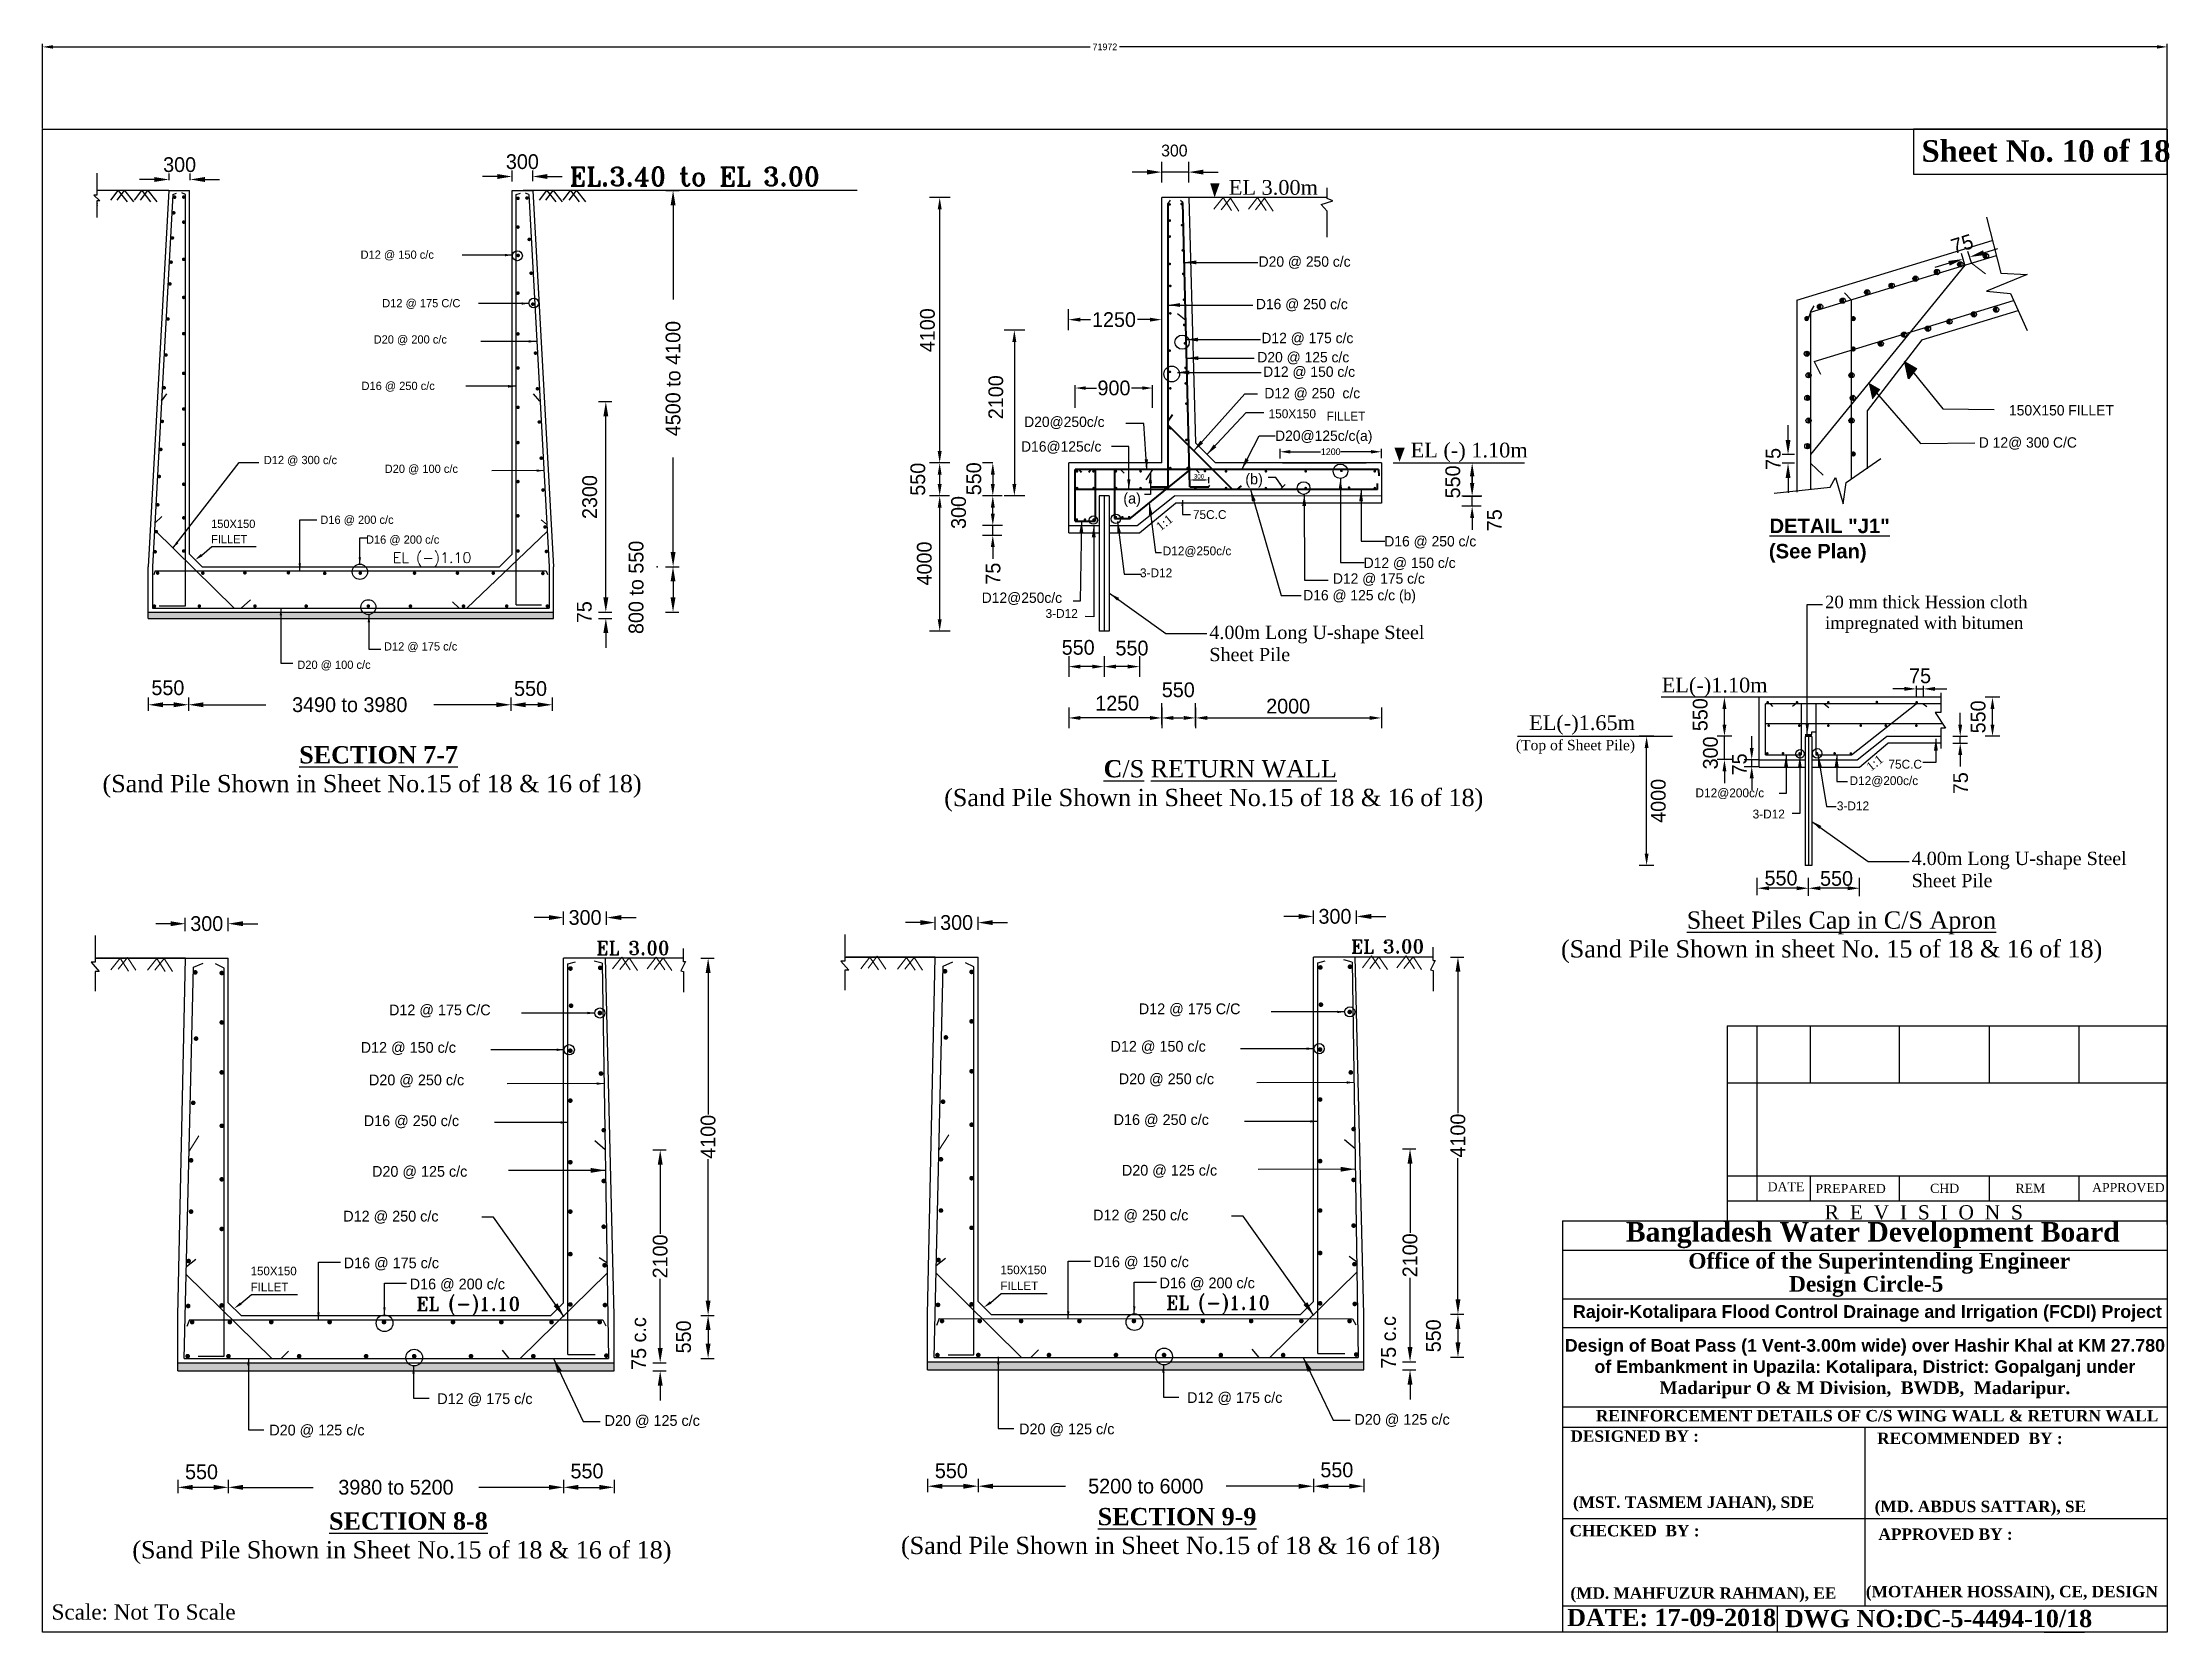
# Model space of a CAD drawing. Extents: x -1206532 to 786809, y -4288605 to 172932.
# Drawn here: x -168377 to -96333, y -4267236 to -4213396 of the extents above; entities that cross this region are included whole.
import ezdxf

# ---------------------------------------------------------------- set-up
doc = ezdxf.new("R2010")
doc.units = 0
doc.header["$LTSCALE"] = 300
doc.header["$MEASUREMENT"] = 0
doc.linetypes.add('ACAD_ISO02W100', pattern=[15, 12, -3])
doc.layers.get('0').update_dxf_attribs({"linetype": 'CONTINUOUS'})
doc.layers.get('DEFPOINTS').update_dxf_attribs({"linetype": 'CONTINUOUS'})
doc.layers.add('LINE', color=7, linetype='CONTINUOUS')
doc.layers.add('TEXT', color=10, linetype='CONTINUOUS')
doc.layers.add('Other line', color=7, linetype='CONTINUOUS', lineweight=15)
doc.styles.add('Arial-200', font='ARIAL_0.TTF')
doc.styles.add('BIG', font='ROMANT.SHX')
doc.styles.add('sum', font='ARIALBD_0.TTF')
doc.styles.add('TIMES', font='TIMES_0.TTF')
doc.dimstyles.new('3', dxfattribs={"dimtxt": 225, "dimasz": 350, "dimexe": 100, "dimexo": 25, "dimgap": 9, "dimtad": 0, "dimdec": 0, "dimzin": 0, "dimdsep": 46, "dimtxsty": 'Standard', "dimcen": 0, "dimclrd": 5, "dimclre": 6, "dimclrt": 1, "dimadec": 0, "dimazin": 0, "dimtfac": 1, "dimtdec": 0, "dimtofl": 0, "dimtmove": 2, "dimatfit": 3, "dimfxl": 1, "dimtolj": 1, "dimtzin": 0, "dimarcsym": 0})
doc.dimstyles.new('ISO-25', dxfattribs={"dimtxt": 2.5, "dimasz": 2.5, "dimexe": 1.25, "dimexo": 0.625, "dimtad": 1, "dimtxsty": 'Standard', "dimcen": 2.5, "dimadec": 0, "dimazin": 0, "dimtfac": 1, "dimtmove": 0, "dimatfit": 3, "dimfxl": 1, "dimarcsym": 0})

msp = doc.modelspace()

# ---------------------------------------------------------------- texts
at = {"linetype": 'ByBlock', "lineweight": 30}
for s, height, p in [('D20 @ 250 c/c', 351.25, (-127184.057, -4220988.078)), ('D16 @ 250 c/c', 351.25, (-127277.945, -4222426.807)), ('D12 @ 175 c/c', 351.25, (-127090.35, -4223576.441)), ('D20 @ 125 c/c', 351.25, (-127228.61, -4224225.633)), ('D12 @ 150 c/c', 351.25, (-127030.808, -4224717.785)), ('D12 @ 250  c/c', 351.25, (-126989.485, -4225443.61)), ('D20@250c/c', 351.25, (-135126.296, -4226414.826)), ('150X150 ', 300, (-126847.946, -4226116.954)), ('FILLET', 300, (-124884.092, -4226198.667)), ('D20@125c/c(a)', 351.25, (-126626.95, -4226885.413)), ('D16@125c/c', 351.25, (-135231.223, -4227249.929)), ('75C.C', 300, (-129410.377, -4229531.258)), ('D16 @ 250 c/c', 351.25, (-122926.83, -4230459.144)), ('D12@250c/c', 300, (-130434.3, -4230760.593)), ('D12 @ 150 c/c', 351.25, (-123626.404, -4231188.493)), ('3-D12', 300, (-131203.02, -4231502.089)), ('D12 @ 175 c/c', 351.25, (-124668.223, -4231721.839)), ('D12@250c/c', 351.25, (-136564.156, -4232371.424)), ('3-D12', 300, (-134402.28, -4232878.454)), ('D16 @ 125 c/c (b)', 351.25, (-125675.223, -4232285.839)), ('D12@200c/c', 300, (-107169.497, -4238540.94)), ('75C.C', 300, (-105852.2, -4237985.144)), ('D12@200c/c', 300, (-112386.518, -4238954.94)), ('3-D12', 300, (-110451.842, -4239671.557)), ('3-D12', 300, (-107599.355, -4239395.411))]:
    msp.add_text(s, height=height, dxfattribs=at).set_placement(p)
for s, insert, char_height, width, attachment_point in [('{\\fTimes New Roman|b1|i0|c0|p18;Sheet No. 10 of 18}', (-104730.919, -4216702.758), 731.12668, 9744.77205, 1), ('{\\fTimes New Roman|b0|i0|c0|p18;EL 3.00m}', (-125175.318, -4218051.446), 500, 3291.76418, 3), ('150X150 FILLET', (-101768.31, -4225672.687), 351.25, 5656.16157, 1), ('D 12@ 300 C/C', (-102790.477, -4226762.78), 351.25, 5656.16157, 1), ('{\\fTimes New Roman|b0|i0|c0|p18;EL (-) 1.10m}', (-118072.12, -4226946.09), 500, 4374.01368, 3), ('{\\fTimes New Roman|b0|i0|c0|p18;EL(-)1.10m}', (-109945.722, -4234903.386), 500, 3564.94776, 3), ('{\\fTimes New Roman|b0|i0|c0|p18;EL(-)1.65m \\P\\H0.7x;(Top of Sheet Pile)}', (-114435.427, -4236176.693), 500, 8833.26506, 3)]:
    msp.add_mtext(s, dxfattribs=dict(at, insert=insert, char_height=char_height, width=width, attachment_point=attachment_point))
at = {"linetype": 'ByBlock', "lineweight": 30, "char_height": 300, "width": 897.9074, "attachment_point": 1, "rotation": 39.06308391, "style": 'TIMES'}
for insert in [(-130697.696, -4229720.409), (-106634.948, -4237856.62)]:
    msp.add_mtext('1:1', dxfattribs=dict(at, insert=insert))
at = {"color": 7, "ltscale": 2, "char_height": 490.0674, "width": 7827.79835, "attachment_point": 1, "style": 'sum'}
for s, insert in [('{\\LDETAIL "J1"}', (-109879.643, -4229517.486)), ('(See Plan)', (-109900.533, -4230373.031))]:
    msp.add_mtext(s, dxfattribs=dict(at, insert=insert))
at = {"color": 7, "linetype": 'ByBlock', "lineweight": 30, "char_height": 450, "width": 8608.08, "attachment_point": 1}
for insert in [(-128853.665, -4233144.272), (-105065.144, -4240798.289)]:
    msp.add_mtext('{\\fTimes New Roman|b0|i0|c0|p18;4.00m Long U-shape Steel Sheet Pile}', dxfattribs=dict(at, insert=insert))
at = {"linetype": 'ByBlock', "lineweight": 30, "insert": (-129906.191, -4235316.767), "char_height": 500, "attachment_point": 5}
msp.add_mtext('550', dxfattribs=at)
at = {"linetype": 'ACAD_ISO02W100', "lineweight": 30, "insert": (-168070.098, -4266283.982), "char_height": 517.8814, "width": 18602.1315, "attachment_point": 1}
msp.add_mtext('{\\fTimes New Roman|b0|i0|c0|p18;Scale: Not To Scale}', dxfattribs=at)
at = {"layer": 'LINE', "color": 0}
for s, height, p in [('D12 @ 150 c/c', 280, (-157603.469, -4220718.076)), ('D12 @ 175 C/C', 280, (-156870.87, -4222361.593)), ('D20 @ 200 c/c', 280, (-157161.319, -4223589.532)), ('D16 @ 250 c/c', 280, (-157571.668, -4225162.461)), ('D12 @ 300 c/c', 280, (-160882.543, -4227672.515)), ('D20 @ 100 c/c', 280, (-156786.971, -4227970.01)), ('150X150 ', 280, (-162667.032, -4229834.372)), ('D16 @ 200 c/c', 280, (-158966.591, -4229695.534)), ('FILLET', 280, (-162668.101, -4230353.038)), ('D16 @ 200 c/c', 280, (-157420.933, -4230367.751)), ('D12 @ 175 c/c', 280, (-156810.605, -4233984.193)), ('D20 @ 100 c/c', 280, (-159745.766, -4234605.63)), ('D12 @ 250 c/c', 364, (-158190.231, -4253320.603)), ('D12 @ 250 c/c', 364, (-132791.55, -4253283.047)), ('150X150 ', 291.2, (-161327.172, -4255141.207)), ('D16 @ 175 c/c', 364, (-158174.479, -4254903.11)), ('150X150 ', 291.2, (-135928.491, -4255103.652)), ('D16 @ 150 c/c', 364, (-132775.798, -4254865.554)), ('FILLET', 291.2, (-161328.284, -4255680.62)), ('FILLET', 291.2, (-135929.604, -4255643.065)), ('D20 @ 125 c/c', 364, (-160695.609, -4260563.954)), ('D20 @ 125 c/c', 364, (-135296.928, -4260526.399))]:
    msp.add_text(s, height=height, dxfattribs=at).set_placement(p)
at = {"layer": 'LINE'}
for s, p in [('D12 @ 175 C/C', (-156641.331, -4246337.426)), ('D12 @ 175 C/C', (-131242.651, -4246299.871)), ('D12 @ 150 c/c', (-157600.058, -4247607.198)), ('D12 @ 150 c/c', (-132201.378, -4247569.643)), ('D20 @ 250 c/c', (-157319.465, -4248708.069)), ('D20 @ 250 c/c', (-131920.784, -4248670.514)), ('D16 @ 250 c/c', (-157494.186, -4250089.5)), ('D16 @ 250 c/c', (-132095.505, -4250051.945)), ('D20 @ 125 c/c', (-157215.348, -4251804.505)), ('D20 @ 125 c/c', (-131816.668, -4251766.949)), ('D16 @ 200 c/c', (-155938.681, -4255618.677)), ('D16 @ 200 c/c', (-130540, -4255581.121))]:
    msp.add_text(s, height=364, dxfattribs=at).set_placement(p)
at = {"layer": 'LINE', "color": 0, "style": 'BIG'}
for p in [(-155717.336, -4256337.401), (-130318.655, -4256299.846)]:
    msp.add_text('EL (-)1.10', height=458.64, dxfattribs=at).set_placement(p)
at = {"layer": 'LINE', "lineweight": 30}
for s, p in [('D12 @ 175 c/c', (-155005.72, -4259502.222)), ('D12 @ 175 c/c', (-129607.039, -4259464.666)), ('D20 @ 125 c/c', (-149338.168, -4260241.113)), ('D20 @ 125 c/c', (-123939.487, -4260203.557))]:
    msp.add_text(s, height=364, dxfattribs=at).set_placement(p)
at = {"layer": 'LINE', "char_height": 364, "width": 318.36659, "attachment_point": 1}
for s, insert in [('(b)', (-127636.567, -4227992.537)), ('(a)', (-131768.203, -4228645.537))]:
    msp.add_mtext(s, dxfattribs=dict(at, insert=insert))
at = {"layer": 'LINE', "lineweight": 30, "char_height": 585, "width": 21075.69772, "attachment_point": 2, "style": 'Arial-200'}
for s, insert in [('{\\fTimes New Roman|b1|i0|c0|p18;          \\LSECTION 7-7\\P\\fTimes New Roman|b0|i0|c0|p18;\\l        (Sand Pile Shown in Sheet No.15 of 18 & 16 of 18)}', (-158098.172, -4237222.743)), ('{\\fTimes New Roman|b1|i0|c0|p18;          \\LC\\fTimes New Roman|b0|i0|c0|p18;/S RETURN WALL\\P\\l        (Sand Pile Shown in Sheet No.15 of 18 & 16 of 18)}', (-129589.172, -4237693.743)), ('{\\fTimes New Roman|b1|i0|c0|p18;          \\fTimes New Roman|b0|i0|c0|p18;\\LSheet Piles Cap in C/S Apron\\P\\l       (Sand Pile Shown in sheet No. 15 of 18 & 16 of 18)}', (-108548.177, -4242819.221)), ('{\\fTimes New Roman|b1|i0|c0|p18;          \\LSECTION 8-8\\P\\fTimes New Roman|b0|i0|c0|p18;\\l        (Sand Pile Shown in Sheet No.15 of 18 & 16 of 18)}', (-157089.172, -4263169.743)), ('{\\fTimes New Roman|b1|i0|c0|p18;          \\LSECTION 9-9\\P\\fTimes New Roman|b0|i0|c0|p18;\\l        (Sand Pile Shown in Sheet No.15 of 18 & 16 of 18)}', (-131052.172, -4263020.743))]:
    msp.add_mtext(s, dxfattribs=dict(at, insert=insert))
at = {"layer": 'LINE', "lineweight": 25, "attachment_point": 1}
for s, insert, char_height in [('{\\fTimes New Roman|b0|i0|c0|p18;DATE }', (-109943.364, -4251988.396), 308.45248), ('{\\fTimes New Roman|b0|i0|c0|p18;CHD}', (-104439.033, -4252042.522), 308.45248), ('{\\fTimes New Roman|b0|i0|c0|p18;APPROVED}', (-98954.827, -4252016.008), 308.45248), ('{\\fTimes New Roman|b0|i0|c0|p18;PREPARED\\fTimes New Roman|b1|i0|c0|p18; }', (-108324.532, -4252049.008), 308.45248), ('{\\fTimes New Roman|b0|i0|c0|p18; REM }', (-101664.208, -4252042.522), 308.45248), ('{\\fTimes New Roman|b0|i0|c0|p18;R  E  V  I  S  I  O  N  S}', (-108010.639, -4252767.023), 481.957), ('{\\fTimes New Roman|b1|i0|c0|p18;DESIGNED BY :}', (-116623.173, -4260393.239), 387), ('{\\fTimes New Roman|b1|i0|c0|p18;RECOMMENDED  BY :}', (-106234.891, -4260468.823), 387), ('{\\fTimes New Roman|b1|i0|c0|p18;\\C0;(MST. TASMEM JAHAN), SDE}', (-116535.941, -4262629.797), 387), ('{\\fTimes New Roman|b1|i0|c0|p18;\\C0;(MD. ABDUS SATTAR), SE}', (-106318.022, -4262775.621), 387), ('{\\fTimes New Roman|b1|i0|c0|p18;CHECKED  BY :}', (-116652.302, -4263595.863), 387), ('{\\fTimes New Roman|b1|i0|c0|p18;APPROVED BY :}', (-106190.014, -4263712.757), 387), ('{\\fTimes New Roman|b1|i0|c0|p18;\\C0;(MD. MAHFUZUR RAHMAN), EE}', (-116624.383, -4265708.992), 387), ('{\\fTimes New Roman|b1|i0|c0|p18;\\C0;(MOTAHER HOSSAIN), CE, DESIGN}', (-106615.572, -4265658.06), 387), ('{\\fTimes New Roman|b1|i0|c0|p18;DATE: 17-09-2018}', (-116733.995, -4266436.547), 583.62167), ('{\\fTimes New Roman|b1|i0|c0|p18; DWG NO:DC-5-4494-10/18}', (-109577.38, -4266473.38), 583.62167)]:
    msp.add_mtext(s, dxfattribs=dict(at, insert=insert, char_height=char_height))
at = {"layer": 'LINE', "lineweight": 25, "attachment_point": 8}
for s, insert, char_height, width in [('{\\fTimes New Roman|b1|i0|c0|p18;Bangladesh Water Development Board}', (-106382.571, -4254224.288), 663.33092, 26528.14399), ('{\\fTimes New Roman|b1|i0|c0|p18;Office of the Superintending Engineer}', (-106163.276, -4255092.095), 526.13993, 21041.55779), ('{\\fTimes New Roman|b1|i0|c0|p18;Design Circle-5}', (-106606.063, -4255872.961), 526.13993, 21041.55779), ('{\\fArial|b1|i0|c0|p34;Rajoir-Kotalipara Flood Control Drainage and Irrigation (FCDI) Project}', (-106563.827, -4256717.472), 432, 25794.82457), ('\\pt0.004829;{\\fArial|b1|i0|c0|p34;Design of Boat Pass (1 Vent-3.00m wide) over Hashir Khal at KM 27.780 of Embankment in Upazila: Kotalipara, District: Gopalganj under \\P\\ptz;\\fTimes New Roman|b1|i0|c0|p18;Madaripur O & M Division,  BWDB,  Madaripur.}', (-106649.168, -4259303.62), 430, 20488.60529), ('{\\fTimes New Roman|b1|i0|c0|p18;REINFORCEMENT DETAILS OF C/S WING WALL & RETURN WALL }', (-106236.748, -4260099.566), 389.44184, 19663.76436)]:
    msp.add_mtext(s, dxfattribs=dict(at, insert=insert, char_height=char_height, width=width))
at = {"layer": 'Other line', "color": 0, "lineweight": 30, "insert": (-108000.076, -4232129.1), "char_height": 421.5, "width": 9269.99479, "attachment_point": 1, "style": 'TIMES'}
msp.add_mtext('20 mm thick Hession cloth impregnated with bitumen', dxfattribs=at)
at = {"layer": 'TEXT', "color": 0, "style": 'BIG'}
for s, height, p in [('EL.3.40 to EL 3.00 ', 630, (-150528.461, -4218246.531)), ('EL (-)1.10', 352.8, (-156513.051, -4231016.845)), ('EL 3.00', 458.64, (-149616.822, -4244285.919)), ('EL 3.00', 458.64, (-124056.758, -4244234.795))]:
    msp.add_text(s, height=height, dxfattribs=at).set_placement(p)

# ---------------------------------------------------------------- blocks, each defined once
blk = doc.blocks.new('*D291')
at = {"layer": 'DEFPOINTS', "color": 0, "lineweight": 30}
for p in [(-149560, -4232686), (-149560, -4232896), (-149297, -4232686)]:
    blk.add_point(p, dxfattribs=at)
at = {"layer": 'LINE', "color": 7, "lineweight": -2}
for p, q in [((-149297, -4232186), (-149297, -4231686)), ((-149547, -4232686), (-149097, -4232686)), ((-149547, -4232896), (-149097, -4232896)), ((-149297, -4233396), (-149297, -4233896))]:
    blk.add_line(p, q, dxfattribs=at)
at = {"layer": 'LINE', "color": 7, "lineweight": 30}
for points in [[(-149380, -4232186), (-149213, -4232186), (-149297, -4232686)], [(-149380, -4233396), (-149213, -4233396), (-149297, -4232896)]]:
    blk.add_solid(points, dxfattribs=at)
at = {"layer": 'LINE', "color": 7, "lineweight": 30, "insert": (-150024, -4232686), "char_height": 500, "attachment_point": 5, "rotation": 90}
blk.add_mtext('\\A1;75', dxfattribs=at)
blk = doc.blocks.new('*D292')
at = {"layer": 'DEFPOINTS', "color": 0, "lineweight": 30}
for p in [(-147558, -4231146), (-147598, -4232686), (-147021, -4232686)]:
    blk.add_point(p, dxfattribs=at)
at = {"layer": 'LINE', "color": 7, "lineweight": -2}
for p, q in [((-147271, -4231146), (-146821, -4231146)), ((-147021, -4231646), (-147021, -4232186)), ((-147271, -4232686), (-146821, -4232686))]:
    blk.add_line(p, q, dxfattribs=at)
at = {"layer": 'LINE', "color": 7, "lineweight": 30}
for points in [[(-147104, -4231646), (-146937, -4231646), (-147021, -4231146)], [(-147104, -4232186), (-146937, -4232186), (-147021, -4232686)]]:
    blk.add_solid(points, dxfattribs=at)
at = {"layer": 'LINE', "color": 7, "lineweight": 30, "insert": (-148270, -4231846), "char_height": 500, "attachment_point": 5, "rotation": 90}
blk.add_mtext('\\A1;800 to 550  ', dxfattribs=at)
blk = doc.blocks.new('*D293')
at = {"layer": 'DEFPOINTS', "color": 0, "lineweight": 30}
for p in [(-163431, -4235556), (-152511, -4235556), (-152511, -4235821)]:
    blk.add_point(p, dxfattribs=at)
at = {"layer": 'LINE', "color": 7, "lineweight": -2}
for p, q in [((-163431, -4235571), (-163431, -4236021)), ((-162931, -4235821), (-160813, -4235821)), ((-153011, -4235821), (-155128, -4235821)), ((-152511, -4235571), (-152511, -4236021))]:
    blk.add_line(p, q, dxfattribs=at)
at = {"layer": 'LINE', "color": 7, "lineweight": 30}
for points in [[(-162931, -4235738), (-162931, -4235904), (-163431, -4235821)], [(-153011, -4235738), (-153011, -4235904), (-152511, -4235821)]]:
    blk.add_solid(points, dxfattribs=at)
at = {"layer": 'LINE', "color": 7, "lineweight": 30, "insert": (-157971, -4235821), "char_height": 500, "attachment_point": 5}
blk.add_mtext('\\A1;3490 to 3980', dxfattribs=at)
blk = doc.blocks.new('*D294')
at = {"layer": 'DEFPOINTS', "color": 0, "lineweight": 30}
for p in [(-147628, -4218406), (-147018, -4218406), (-147628, -4231146)]:
    blk.add_point(p, dxfattribs=at)
at = {"layer": 'LINE', "color": 7, "lineweight": -2}
for p, q in [((-147268, -4218406), (-146818, -4218406)), ((-147018, -4218906), (-147018, -4222100)), ((-147018, -4230646), (-147018, -4227452)), ((-147268, -4231146), (-146818, -4231146))]:
    blk.add_line(p, q, dxfattribs=at)
at = {"layer": 'LINE', "color": 7, "lineweight": 30}
for points in [[(-147102, -4218906), (-146935, -4218906), (-147018, -4218406)], [(-147102, -4230646), (-146935, -4230646), (-147018, -4231146)]]:
    blk.add_solid(points, dxfattribs=at)
at = {"layer": 'LINE', "color": 7, "lineweight": 30, "insert": (-147018, -4224776), "char_height": 500, "attachment_point": 5, "rotation": 90}
blk.add_mtext('\\A1;4500 to 4100', dxfattribs=at)
blk = doc.blocks.new('*D295')
at = {"layer": 'DEFPOINTS', "color": 0, "lineweight": 30}
for p in [(-150043, -4225556), (-149297, -4225556), (-149490, -4232686)]:
    blk.add_point(p, dxfattribs=at)
at = {"layer": 'LINE', "color": 7, "lineweight": -2}
for p, q in [((-149547, -4225556), (-149097, -4225556)), ((-149297, -4232186), (-149297, -4226056)), ((-149485, -4232686), (-149097, -4232686))]:
    blk.add_line(p, q, dxfattribs=at)
at = {"layer": 'LINE', "color": 7, "lineweight": 30}
for points in [[(-149380, -4226056), (-149213, -4226056), (-149297, -4225556)], [(-149380, -4232186), (-149213, -4232186), (-149297, -4232686)]]:
    blk.add_solid(points, dxfattribs=at)
at = {"layer": 'LINE', "color": 7, "lineweight": 30, "insert": (-149841, -4228787), "char_height": 500, "attachment_point": 5, "rotation": 90}
blk.add_mtext('\\A1;2300', dxfattribs=at)
blk = doc.blocks.new('*D296')
at = {"layer": 'DEFPOINTS', "color": 0, "lineweight": 30}
for p in [(-152474, -4218109), (-151774, -4217932), (-151774, -4218093)]:
    blk.add_point(p, dxfattribs=at)
at = {"layer": 'LINE', "color": 7, "lineweight": -2}
for p, q in [((-152974, -4217932), (-153474, -4217932)), ((-152474, -4218104), (-152474, -4217732)), ((-151774, -4218088), (-151774, -4217732)), ((-151274, -4217932), (-150774, -4217932))]:
    blk.add_line(p, q, dxfattribs=at)
at = {"layer": 'LINE', "color": 7, "lineweight": 30}
for points in [[(-152974, -4217849), (-152974, -4218016), (-152474, -4217932)], [(-151274, -4217849), (-151274, -4218016), (-151774, -4217932)]]:
    blk.add_solid(points, dxfattribs=at)
at = {"layer": 'LINE', "color": 7, "lineweight": 30, "insert": (-152124, -4217432), "char_height": 500, "attachment_point": 5}
blk.add_mtext('\\A1;300', dxfattribs=at)
blk = doc.blocks.new('*D297')
at = {"layer": 'DEFPOINTS', "color": 0, "lineweight": 30}
for p in [(-164092, -4218064), (-163377, -4218033), (-163377, -4218064)]:
    blk.add_point(p, dxfattribs=at)
at = {"layer": 'LINE', "color": 7, "lineweight": -2}
for p, q in [((-164592, -4218033), (-165092, -4218033)), ((-164092, -4218059), (-164092, -4217833)), ((-163377, -4218059), (-163377, -4217833)), ((-162877, -4218033), (-162377, -4218033))]:
    blk.add_line(p, q, dxfattribs=at)
at = {"layer": 'LINE', "color": 7, "lineweight": 30}
for points in [[(-164592, -4217950), (-164592, -4218117), (-164092, -4218033)], [(-162877, -4217950), (-162877, -4218117), (-163377, -4218033)]]:
    blk.add_solid(points, dxfattribs=at)
at = {"layer": 'LINE', "color": 7, "lineweight": 30, "insert": (-163734, -4217533), "char_height": 500, "attachment_point": 5}
blk.add_mtext('\\A1;300', dxfattribs=at)
blk = doc.blocks.new('*D298')
at = {"layer": 'DEFPOINTS', "color": 0, "lineweight": 30}
for p in [(-96405, -4213543), (-168377, -4216334), (-96405, -4216334)]:
    blk.add_point(p, dxfattribs=at)
at = {"layer": 'LINE', "color": 6, "lineweight": -2}
for p, q in [((-168377, -4216309), (-168377, -4213443)), ((-96405, -4216309), (-96405, -4213443))]:
    blk.add_line(p, q, dxfattribs=at)
at = {"layer": 'LINE', "color": 5, "lineweight": -2}
for p, q in [((-168027, -4213543), (-132887, -4213543)), ((-96755, -4213543), (-131894, -4213543))]:
    blk.add_line(p, q, dxfattribs=at)
at = {"layer": 'LINE', "color": 5, "lineweight": 30}
for points in [[(-168027, -4213485), (-168027, -4213602), (-168377, -4213543)], [(-96755, -4213485), (-96755, -4213602), (-96405, -4213543)]]:
    blk.add_solid(points, dxfattribs=at)
at = {"layer": 'LINE', "color": 1, "lineweight": 30, "insert": (-132391, -4213543), "char_height": 225, "attachment_point": 5}
blk.add_mtext('\\A1;71972', dxfattribs=at)
blk = doc.blocks.new('*D299')
at = {"layer": 'DEFPOINTS', "color": 0, "lineweight": 30}
for p in [(-146250, -4256498), (-146202, -4257954), (-145832, -4257954)]:
    blk.add_point(p, dxfattribs=at)
at = {"layer": 'LINE', "color": 7, "lineweight": -2}
for p, q in [((-146082, -4256498), (-145632, -4256498)), ((-145832, -4256998), (-145832, -4257454)), ((-146082, -4257954), (-145632, -4257954))]:
    blk.add_line(p, q, dxfattribs=at)
at = {"layer": 'LINE', "color": 7, "lineweight": 30}
for points in [[(-145915, -4256998), (-145748, -4256998), (-145832, -4256498)], [(-145915, -4257454), (-145748, -4257454), (-145832, -4257954)]]:
    blk.add_solid(points, dxfattribs=at)
at = {"layer": 'LINE', "color": 7, "lineweight": 30, "insert": (-146661, -4257228), "char_height": 500, "attachment_point": 5, "rotation": 90}
blk.add_mtext('\\A1;550', dxfattribs=at)
blk = doc.blocks.new('*D300')
at = {"layer": 'DEFPOINTS', "color": 0, "lineweight": 30}
for p in [(-147862, -4258107), (-147743, -4258380), (-147455, -4258107)]:
    blk.add_point(p, dxfattribs=at)
at = {"layer": 'LINE', "color": 7, "lineweight": -2}
for p, q in [((-147455, -4257607), (-147455, -4257107)), ((-147705, -4258107), (-147255, -4258107)), ((-147705, -4258380), (-147255, -4258380)), ((-147455, -4258880), (-147455, -4259380))]:
    blk.add_line(p, q, dxfattribs=at)
at = {"layer": 'LINE', "color": 7, "lineweight": 30}
for points in [[(-147538, -4257607), (-147372, -4257607), (-147455, -4258107)], [(-147538, -4258880), (-147372, -4258880), (-147455, -4258380)]]:
    blk.add_solid(points, dxfattribs=at)
at = {"layer": 'LINE', "color": 7, "lineweight": 30, "insert": (-148180, -4257453), "char_height": 500, "attachment_point": 5, "rotation": 90}
blk.add_mtext('\\A1;75 c.c', dxfattribs=at)
blk = doc.blocks.new('*D301')
at = {"layer": 'DEFPOINTS', "color": 0, "lineweight": 30}
for p in [(-147123, -4244402), (-145832, -4244402), (-146250, -4256498)]:
    blk.add_point(p, dxfattribs=at)
at = {"layer": 'LINE', "color": 7, "lineweight": -2}
for p, q in [((-146082, -4244402), (-145632, -4244402)), ((-145832, -4244902), (-145832, -4249691)), ((-145832, -4255998), (-145832, -4251209)), ((-146082, -4256498), (-145632, -4256498))]:
    blk.add_line(p, q, dxfattribs=at)
at = {"layer": 'LINE', "color": 7, "lineweight": 30}
for points in [[(-145915, -4244902), (-145748, -4244902), (-145832, -4244402)], [(-145915, -4255998), (-145748, -4255998), (-145832, -4256498)]]:
    blk.add_solid(points, dxfattribs=at)
at = {"layer": 'LINE', "color": 7, "lineweight": 30, "insert": (-145832, -4250450), "char_height": 500, "attachment_point": 5, "rotation": 90}
blk.add_mtext('\\A1;4100', dxfattribs=at)
blk = doc.blocks.new('*D302')
at = {"layer": 'DEFPOINTS', "color": 0, "lineweight": 30}
for p in [(-150727, -4262009), (-149016, -4261684), (-149016, -4262322)]:
    blk.add_point(p, dxfattribs=at)
at = {"layer": 'LINE', "color": 7, "lineweight": -2}
for p, q in [((-150727, -4262072), (-150727, -4262522)), ((-149016, -4262072), (-149016, -4262522)), ((-150227, -4262322), (-149516, -4262322))]:
    blk.add_line(p, q, dxfattribs=at)
at = {"layer": 'LINE', "color": 7, "lineweight": 30}
for points in [[(-150227, -4262239), (-150227, -4262405), (-150727, -4262322)], [(-149516, -4262239), (-149516, -4262405), (-149016, -4262322)]]:
    blk.add_solid(points, dxfattribs=at)
at = {"layer": 'LINE', "color": 7, "lineweight": 30, "insert": (-149935, -4261771), "char_height": 500, "attachment_point": 5}
blk.add_mtext('\\A1;550', dxfattribs=at)
blk = doc.blocks.new('*D303')
at = {"layer": 'DEFPOINTS', "color": 0, "lineweight": 30}
for p in [(-163794, -4261684), (-162084, -4261839), (-163794, -4262322)]:
    blk.add_point(p, dxfattribs=at)
at = {"layer": 'LINE', "color": 7, "lineweight": -2}
for p, q in [((-163794, -4262072), (-163794, -4262522)), ((-162084, -4262072), (-162084, -4262522)), ((-162584, -4262322), (-163294, -4262322))]:
    blk.add_line(p, q, dxfattribs=at)
at = {"layer": 'LINE', "color": 7, "lineweight": 30}
for points in [[(-163294, -4262239), (-163294, -4262405), (-163794, -4262322)], [(-162584, -4262239), (-162584, -4262405), (-162084, -4262322)]]:
    blk.add_solid(points, dxfattribs=at)
at = {"layer": 'LINE', "color": 7, "lineweight": 30, "insert": (-162992, -4261800), "char_height": 500, "attachment_point": 5}
blk.add_mtext('\\A1;550', dxfattribs=at)
blk = doc.blocks.new('*D304')
at = {"layer": 'DEFPOINTS', "color": 0, "lineweight": 30}
for p in [(-162084, -4261795), (-150727, -4261795), (-150727, -4262322)]:
    blk.add_point(p, dxfattribs=at)
at = {"layer": 'LINE', "color": 7, "lineweight": -2}
for p, q in [((-162084, -4262072), (-162084, -4262522)), ((-150727, -4262072), (-150727, -4262522)), ((-161584, -4262322), (-159206, -4262322)), ((-151227, -4262322), (-153604, -4262322))]:
    blk.add_line(p, q, dxfattribs=at)
at = {"layer": 'LINE', "color": 7, "lineweight": 30}
for points in [[(-161584, -4262239), (-161584, -4262405), (-162084, -4262322)], [(-151227, -4262239), (-151227, -4262405), (-150727, -4262322)]]:
    blk.add_solid(points, dxfattribs=at)
at = {"layer": 'LINE', "color": 7, "lineweight": 30, "insert": (-156405, -4262322), "char_height": 500, "attachment_point": 5}
blk.add_mtext('\\A1;3980 to 5200', dxfattribs=at)
blk = doc.blocks.new('*D305')
at = {"layer": 'DEFPOINTS', "color": 0, "lineweight": 30}
for p in [(-149271, -4243027), (-150727, -4243659), (-149271, -4243659)]:
    blk.add_point(p, dxfattribs=at)
at = {"layer": 'LINE', "color": 7, "lineweight": -2}
for p, q in [((-151227, -4243027), (-151727, -4243027)), ((-150727, -4243277), (-150727, -4242827)), ((-149271, -4243277), (-149271, -4242827)), ((-148771, -4243027), (-148271, -4243027))]:
    blk.add_line(p, q, dxfattribs=at)
at = {"layer": 'LINE', "color": 7, "lineweight": 30}
for points in [[(-151227, -4242943), (-151227, -4243110), (-150727, -4243027)], [(-148771, -4242943), (-148771, -4243110), (-149271, -4243027)]]:
    blk.add_solid(points, dxfattribs=at)
at = {"layer": 'LINE', "color": 7, "lineweight": 30, "insert": (-149999, -4243027), "char_height": 500, "attachment_point": 5}
blk.add_mtext('\\A1;300', dxfattribs=at)
blk = doc.blocks.new('*D306')
at = {"layer": 'DEFPOINTS', "color": 0, "lineweight": 30}
for p in [(-162088, -4243235), (-163540, -4243745), (-162088, -4243716)]:
    blk.add_point(p, dxfattribs=at)
at = {"layer": 'LINE', "color": 7, "lineweight": -2}
for p, q in [((-164040, -4243235), (-164540, -4243235)), ((-163540, -4243485), (-163540, -4243035)), ((-162088, -4243485), (-162088, -4243035)), ((-161588, -4243235), (-161088, -4243235))]:
    blk.add_line(p, q, dxfattribs=at)
at = {"layer": 'LINE', "color": 7, "lineweight": 30}
for points in [[(-164040, -4243152), (-164040, -4243319), (-163540, -4243235)], [(-161588, -4243152), (-161588, -4243319), (-162088, -4243235)]]:
    blk.add_solid(points, dxfattribs=at)
at = {"layer": 'LINE', "color": 7, "lineweight": 30, "insert": (-162814, -4243235), "char_height": 500, "attachment_point": 5}
blk.add_mtext('\\A1;300', dxfattribs=at)
blk = doc.blocks.new('*D307')
at = {"layer": 'DEFPOINTS', "color": 0, "lineweight": 30}
for p in [(-148504, -4250897), (-147455, -4250897), (-147873, -4258107)]:
    blk.add_point(p, dxfattribs=at)
at = {"layer": 'LINE', "color": 7, "lineweight": -2}
for p, q in [((-147705, -4250897), (-147255, -4250897)), ((-147455, -4251397), (-147455, -4253743)), ((-147455, -4257607), (-147455, -4255261)), ((-147705, -4258107), (-147255, -4258107))]:
    blk.add_line(p, q, dxfattribs=at)
at = {"layer": 'LINE', "color": 7, "lineweight": 30}
for points in [[(-147538, -4251397), (-147372, -4251397), (-147455, -4250897)], [(-147538, -4257607), (-147372, -4257607), (-147455, -4258107)]]:
    blk.add_solid(points, dxfattribs=at)
at = {"layer": 'LINE', "color": 7, "lineweight": 30, "insert": (-147455, -4254502), "char_height": 500, "attachment_point": 5, "rotation": 90}
blk.add_mtext('\\A1;2100', dxfattribs=at)
blk = doc.blocks.new('*D308')
at = {"color": 7, "linetype": 'ByBlock', "lineweight": -2}
for p, q in [((-133627, -4223130), (-133627, -4222430)), ((-130469, -4223130), (-130469, -4222430)), ((-133227, -4222780), (-132878, -4222780)), ((-130869, -4222780), (-131293, -4222780))]:
    blk.add_line(p, q, dxfattribs=at)
at = {"color": 7, "linetype": 'ByBlock', "lineweight": 30}
for points in [[(-133227, -4222713), (-133227, -4222846), (-133627, -4222780)], [(-130869, -4222713), (-130869, -4222846), (-130469, -4222780)]]:
    blk.add_solid(points, dxfattribs=at)
at = {"layer": 'DEFPOINTS', "color": 0, "linetype": 'ByBlock', "lineweight": 30}
for p in [(-133627, -4222780), (-130469, -4224588), (-133627, -4227738)]:
    blk.add_point(p, dxfattribs=at)
at = {"color": 7, "linetype": 'ByBlock', "lineweight": 30, "insert": (-132085, -4222780), "char_height": 500, "attachment_point": 5}
blk.add_mtext('1250', dxfattribs=at)
blk = doc.blocks.new('*D309')
at = {"color": 7, "linetype": 'ByBlock', "lineweight": -2}
for p, q in [((-137638, -4218643), (-138338, -4218643)), ((-137988, -4227233), (-137988, -4219043)), ((-137648, -4227633), (-138338, -4227633))]:
    blk.add_line(p, q, dxfattribs=at)
at = {"color": 7, "linetype": 'ByBlock', "lineweight": 30}
for points in [[(-138055, -4219043), (-137922, -4219043), (-137988, -4218643)], [(-138055, -4227233), (-137922, -4227233), (-137988, -4227633)]]:
    blk.add_solid(points, dxfattribs=at)
at = {"layer": 'DEFPOINTS', "color": 0, "linetype": 'ByBlock', "lineweight": 30}
for p in [(-137988, -4218643), (-131469, -4218643), (-137638, -4227633)]:
    blk.add_point(p, dxfattribs=at)
at = {"color": 7, "linetype": 'ByBlock', "lineweight": 30, "insert": (-138401, -4223138), "char_height": 500, "attachment_point": 5, "rotation": 90}
blk.add_mtext('4100', dxfattribs=at)
blk = doc.blocks.new('*D310')
at = {"color": 7, "linetype": 'ByBlock', "lineweight": -2}
for p, q in [((-133619, -4235917), (-133619, -4236617)), ((-130469, -4235917), (-130469, -4236617)), ((-130869, -4236267), (-133219, -4236267))]:
    blk.add_line(p, q, dxfattribs=at)
at = {"color": 7, "linetype": 'ByBlock', "lineweight": 30}
for points in [[(-133219, -4236200), (-133219, -4236333), (-133619, -4236267)], [(-130869, -4236200), (-130869, -4236333), (-130469, -4236267)]]:
    blk.add_solid(points, dxfattribs=at)
at = {"layer": 'DEFPOINTS', "color": 0, "linetype": 'ByBlock', "lineweight": 30}
for p in [(-130469, -4227633), (-133619, -4229998), (-133619, -4236267)]:
    blk.add_point(p, dxfattribs=at)
at = {"color": 7, "linetype": 'ByBlock', "lineweight": 30, "insert": (-131975, -4235770), "char_height": 500, "attachment_point": 5}
blk.add_mtext('1250', dxfattribs=at)
blk = doc.blocks.new('*D311')
at = {"color": 7, "linetype": 'ByBlock', "lineweight": -2}
for p, q in [((-129325, -4235917), (-129325, -4236617)), ((-123027, -4235917), (-123027, -4236617)), ((-128925, -4236267), (-123427, -4236267))]:
    blk.add_line(p, q, dxfattribs=at)
at = {"color": 7, "linetype": 'ByBlock', "lineweight": 30}
for points in [[(-128925, -4236200), (-128925, -4236333), (-129325, -4236267)], [(-123427, -4236200), (-123427, -4236333), (-123027, -4236267)]]:
    blk.add_solid(points, dxfattribs=at)
at = {"layer": 'DEFPOINTS', "color": 0, "linetype": 'ByBlock', "lineweight": 30}
for p in [(-129325, -4227632), (-123027, -4228991), (-123027, -4236267)]:
    blk.add_point(p, dxfattribs=at)
at = {"color": 7, "linetype": 'ByBlock', "lineweight": 30, "insert": (-126185, -4235870), "char_height": 500, "attachment_point": 5}
blk.add_mtext('2000', dxfattribs=at)
blk = doc.blocks.new('*D312')
at = {"color": 7, "linetype": 'ByBlock', "lineweight": -2}
for p, q in [((-119952, -4228358), (-119952, -4227958)), ((-119622, -4228758), (-120302, -4228758)), ((-119952, -4229096), (-119952, -4228758)), ((-119646, -4229096), (-120302, -4229096)), ((-119952, -4229496), (-119952, -4229896))]:
    blk.add_line(p, q, dxfattribs=at)
at = {"color": 7, "linetype": 'ByBlock', "lineweight": 30}
for points in [[(-120019, -4228358), (-119886, -4228358), (-119952, -4228758)], [(-120019, -4229496), (-119886, -4229496), (-119952, -4229096)]]:
    blk.add_solid(points, dxfattribs=at)
at = {"layer": 'DEFPOINTS', "color": 0, "linetype": 'ByBlock', "lineweight": 30}
for p in [(-119952, -4228758), (-119612, -4228758), (-119636, -4229096)]:
    blk.add_point(p, dxfattribs=at)
at = {"color": 7, "linetype": 'ByBlock', "lineweight": 30, "insert": (-119196, -4229572), "char_height": 500, "attachment_point": 5, "rotation": 90}
blk.add_mtext('75', dxfattribs=at)
blk = doc.blocks.new('*D313')
at = {"color": 7, "linetype": 'ByBlock', "lineweight": -2}
for p, q in [((-137652, -4228749), (-138338, -4228749)), ((-137988, -4232928), (-137988, -4229149)), ((-137638, -4233328), (-138338, -4233328))]:
    blk.add_line(p, q, dxfattribs=at)
at = {"color": 7, "linetype": 'ByBlock', "lineweight": 30}
for points in [[(-138055, -4229149), (-137922, -4229149), (-137988, -4228749)], [(-138055, -4232928), (-137922, -4232928), (-137988, -4233328)]]:
    blk.add_solid(points, dxfattribs=at)
at = {"layer": 'DEFPOINTS', "color": 0, "linetype": 'ByBlock', "lineweight": 30}
for p in [(-137988, -4228749), (-137642, -4228749), (-137385, -4233328)]:
    blk.add_point(p, dxfattribs=at)
at = {"color": 7, "linetype": 'ByBlock', "lineweight": 30, "insert": (-138507, -4231038), "char_height": 500, "attachment_point": 5, "rotation": 90}
blk.add_mtext('4000', dxfattribs=at)
blk = doc.blocks.new('*D314')
at = {"color": 7, "linetype": 'ByBlock', "lineweight": -2}
for p, q in [((-133619, -4234179), (-133619, -4234879)), ((-132819, -4234529), (-133219, -4234529)), ((-132419, -4234179), (-132419, -4234879))]:
    blk.add_line(p, q, dxfattribs=at)
at = {"color": 7, "linetype": 'ByBlock', "lineweight": 30}
for points in [[(-133219, -4234462), (-133219, -4234595), (-133619, -4234529)], [(-132819, -4234462), (-132819, -4234595), (-132419, -4234529)]]:
    blk.add_solid(points, dxfattribs=at)
at = {"layer": 'DEFPOINTS', "color": 0, "linetype": 'ByBlock', "lineweight": 30}
for p in [(-133619, -4230261), (-132419, -4233591), (-133619, -4234529)]:
    blk.add_point(p, dxfattribs=at)
at = {"color": 7, "linetype": 'ByBlock', "lineweight": 30, "insert": (-133297, -4233880), "char_height": 500, "attachment_point": 5}
blk.add_mtext('550', dxfattribs=at)
blk = doc.blocks.new('*D315')
at = {"color": 7, "linetype": 'ByBlock', "lineweight": -2}
for p, q in [((-135871, -4228749), (-136539, -4228749)), ((-136189, -4229346), (-136189, -4229149)), ((-135909, -4229746), (-136539, -4229746))]:
    blk.add_line(p, q, dxfattribs=at)
at = {"color": 7, "linetype": 'ByBlock', "lineweight": 30}
for points in [[(-136256, -4229149), (-136122, -4229149), (-136189, -4228749)], [(-136256, -4229346), (-136122, -4229346), (-136189, -4229746)]]:
    blk.add_solid(points, dxfattribs=at)
at = {"layer": 'DEFPOINTS', "color": 0, "linetype": 'ByBlock', "lineweight": 30}
for p in [(-136189, -4228749), (-135861, -4228749), (-135899, -4229746)]:
    blk.add_point(p, dxfattribs=at)
at = {"color": 7, "linetype": 'ByBlock', "lineweight": 30, "insert": (-137346, -4229310), "char_height": 500, "attachment_point": 5, "rotation": 90}
blk.add_mtext('300', dxfattribs=at)
blk = doc.blocks.new('*D316')
at = {"color": 7, "linetype": 'ByBlock', "lineweight": -2}
for p, q in [((-137678, -4227633), (-138338, -4227633)), ((-137988, -4228349), (-137988, -4228033)), ((-137652, -4228749), (-138338, -4228749))]:
    blk.add_line(p, q, dxfattribs=at)
at = {"color": 7, "linetype": 'ByBlock', "lineweight": 30}
for points in [[(-138055, -4228033), (-137922, -4228033), (-137988, -4227633)], [(-138055, -4228349), (-137922, -4228349), (-137988, -4228749)]]:
    blk.add_solid(points, dxfattribs=at)
at = {"layer": 'DEFPOINTS', "color": 0, "linetype": 'ByBlock', "lineweight": 30}
for p in [(-137988, -4227633), (-137668, -4227633), (-137642, -4228749)]:
    blk.add_point(p, dxfattribs=at)
at = {"color": 7, "linetype": 'ByBlock', "lineweight": 30, "insert": (-138727, -4228184), "char_height": 500, "attachment_point": 5, "rotation": 90}
blk.add_mtext('550', dxfattribs=at)
blk = doc.blocks.new('*D317')
at = {"color": 7, "linetype": 'ByBlock', "lineweight": -2}
for p, q in [((-132419, -4234179), (-132419, -4234879)), ((-131619, -4234529), (-132019, -4234529)), ((-131219, -4234179), (-131219, -4234879))]:
    blk.add_line(p, q, dxfattribs=at)
at = {"color": 7, "linetype": 'ByBlock', "lineweight": 30}
for points in [[(-132019, -4234462), (-132019, -4234595), (-132419, -4234529)], [(-131619, -4234462), (-131619, -4234595), (-131219, -4234529)]]:
    blk.add_solid(points, dxfattribs=at)
at = {"layer": 'DEFPOINTS', "color": 0, "linetype": 'ByBlock', "lineweight": 30}
for p in [(-131219, -4230261), (-132419, -4233591), (-132419, -4234529)]:
    blk.add_point(p, dxfattribs=at)
at = {"color": 7, "linetype": 'ByBlock', "lineweight": 30, "insert": (-131476, -4233903), "char_height": 500, "attachment_point": 5}
blk.add_mtext('550', dxfattribs=at)
blk = doc.blocks.new('*D318')
at = {"color": 7, "linetype": 'ByBlock', "lineweight": -2}
for p, q in [((-130469, -4218133), (-130469, -4217433)), ((-129554, -4218133), (-129554, -4217433)), ((-130969, -4217783), (-131469, -4217783)), ((-129554, -4217783), (-130469, -4217783)), ((-129054, -4217783), (-128554, -4217783))]:
    blk.add_line(p, q, dxfattribs=at)
at = {"color": 7, "linetype": 'ByBlock', "lineweight": 30}
for points in [[(-130969, -4217699), (-130969, -4217866), (-130469, -4217783)], [(-129054, -4217699), (-129054, -4217866), (-129554, -4217783)]]:
    blk.add_solid(points, dxfattribs=at)
at = {"layer": 'DEFPOINTS', "color": 0, "linetype": 'ByBlock', "lineweight": 30}
for p in [(-130469, -4217783), (-130469, -4218243), (-129554, -4218191)]:
    blk.add_point(p, dxfattribs=at)
at = {"color": 7, "linetype": 'ByBlock', "lineweight": 30, "insert": (-130039, -4217055), "char_height": 400, "attachment_point": 5}
blk.add_mtext('300', dxfattribs=at)
blk = doc.blocks.new('*D319')
at = {"layer": 'DEFPOINTS', "color": 0, "lineweight": 30}
for p in [(-123027, -4227633), (-123026, -4228758), (-119952, -4228758)]:
    blk.add_point(p, dxfattribs=at)
at = {"layer": 'LINE', "color": 7, "lineweight": -2}
for p, q in [((-120252, -4227633), (-119652, -4227633)), ((-119952, -4228083), (-119952, -4228308)), ((-120252, -4228758), (-119652, -4228758))]:
    blk.add_line(p, q, dxfattribs=at)
at = {"layer": 'LINE', "color": 7, "lineweight": 30}
for points in [[(-120027, -4228083), (-119877, -4228083), (-119952, -4227633)], [(-120027, -4228308), (-119877, -4228308), (-119952, -4228758)]]:
    blk.add_solid(points, dxfattribs=at)
at = {"layer": 'LINE', "color": 7, "lineweight": 30, "insert": (-120606, -4228274), "char_height": 500, "attachment_point": 5, "rotation": 90}
blk.add_mtext('\\A1;550', dxfattribs=at)
blk = doc.blocks.new('*D320')
at = {"color": 7, "linetype": 'ByBlock', "lineweight": -2}
for p, q in [((-136189, -4229346), (-136189, -4228946)), ((-135859, -4229746), (-136539, -4229746)), ((-135883, -4230084), (-136539, -4230084)), ((-136189, -4230084), (-136189, -4229746)), ((-136189, -4230484), (-136189, -4230884))]:
    blk.add_line(p, q, dxfattribs=at)
at = {"color": 7, "linetype": 'ByBlock', "lineweight": 30}
for points in [[(-136256, -4229346), (-136123, -4229346), (-136189, -4229746)], [(-136256, -4230484), (-136123, -4230484), (-136189, -4230084)]]:
    blk.add_solid(points, dxfattribs=at)
at = {"layer": 'DEFPOINTS', "color": 0, "linetype": 'ByBlock', "lineweight": 30}
for p in [(-136189, -4229746), (-135873, -4230084), (-135849, -4229746)]:
    blk.add_point(p, dxfattribs=at)
at = {"color": 7, "linetype": 'ByBlock', "lineweight": 30, "insert": (-136179, -4231382), "char_height": 500, "attachment_point": 5, "rotation": 90}
blk.add_mtext('75', dxfattribs=at)
blk = doc.blocks.new('*D321')
at = {"color": 7, "linetype": 'ByBlock', "lineweight": -2}
for p, q in [((-135109, -4223133), (-135809, -4223133)), ((-135459, -4223533), (-135459, -4228347)), ((-135109, -4228747), (-135809, -4228747))]:
    blk.add_line(p, q, dxfattribs=at)
at = {"color": 7, "linetype": 'ByBlock', "lineweight": 30}
for points in [[(-135526, -4223533), (-135392, -4223533), (-135459, -4223133)], [(-135526, -4228347), (-135392, -4228347), (-135459, -4228747)]]:
    blk.add_solid(points, dxfattribs=at)
at = {"layer": 'DEFPOINTS', "color": 0, "linetype": 'ByBlock', "lineweight": 30}
for p in [(-130510, -4223133), (-135459, -4228747), (-130737, -4228747)]:
    blk.add_point(p, dxfattribs=at)
at = {"color": 7, "linetype": 'ByBlock', "lineweight": 30, "insert": (-136085, -4225407), "char_height": 500, "attachment_point": 5, "rotation": 90}
blk.add_mtext('2100', dxfattribs=at)
blk = doc.blocks.new('*D322')
at = {"color": 7, "linetype": 'ByBlock', "lineweight": -2}
for p, q in [((-136189, -4227633), (-136539, -4227633)), ((-136189, -4228033), (-136189, -4228349)), ((-136189, -4228749), (-136539, -4228749))]:
    blk.add_line(p, q, dxfattribs=at)
at = {"color": 7, "linetype": 'ByBlock', "lineweight": 30}
for points in [[(-136256, -4228033), (-136122, -4228033), (-136189, -4227633)], [(-136256, -4228349), (-136122, -4228349), (-136189, -4228749)]]:
    blk.add_solid(points, dxfattribs=at)
at = {"layer": 'DEFPOINTS', "color": 0, "linetype": 'ByBlock', "lineweight": 30}
for p in [(-136189, -4227633), (-136189, -4228749), (-136189, -4228749)]:
    blk.add_point(p, dxfattribs=at)
at = {"color": 7, "linetype": 'ByBlock', "lineweight": 30, "insert": (-136830, -4228169), "char_height": 500, "attachment_point": 5, "rotation": 90}
blk.add_mtext('550', dxfattribs=at)
blk = doc.blocks.new('*D323')
at = {"color": 7, "linetype": 'ByBlock', "lineweight": -2}
for p, q in [((-103420, -4236490), (-103420, -4236090)), ((-103670, -4236890), (-103170, -4236890)), ((-103420, -4237117), (-103420, -4236890)), ((-103670, -4237117), (-103170, -4237117)), ((-103420, -4237517), (-103420, -4237917))]:
    blk.add_line(p, q, dxfattribs=at)
at = {"color": 7, "linetype": 'ByBlock', "lineweight": 30}
for points in [[(-103487, -4236490), (-103353, -4236490), (-103420, -4236890)], [(-103487, -4237517), (-103353, -4237517), (-103420, -4237117)]]:
    blk.add_solid(points, dxfattribs=at)
at = {"layer": 'DEFPOINTS', "color": 0, "linetype": 'ByBlock', "lineweight": 30}
for p in [(-104073, -4236890), (-103420, -4236890), (-104073, -4237117)]:
    blk.add_point(p, dxfattribs=at)
at = {"color": 7, "linetype": 'ByBlock', "lineweight": 30, "insert": (-103405, -4238477), "char_height": 500, "attachment_point": 5, "rotation": 90}
blk.add_mtext('75', dxfattribs=at)
blk = doc.blocks.new('*D324')
at = {"color": 7, "linetype": 'ByBlock', "lineweight": -2}
for p, q in [((-113793, -4236890), (-114293, -4236890)), ((-114043, -4240860), (-114043, -4237290)), ((-113793, -4241260), (-114293, -4241260))]:
    blk.add_line(p, q, dxfattribs=at)
at = {"color": 7, "linetype": 'ByBlock', "lineweight": 30}
for points in [[(-114109, -4237290), (-113976, -4237290), (-114043, -4236890)], [(-114109, -4240860), (-113976, -4240860), (-114043, -4241260)]]:
    blk.add_solid(points, dxfattribs=at)
at = {"layer": 'DEFPOINTS', "color": 0, "linetype": 'ByBlock', "lineweight": 30}
for p in [(-114043, -4236890), (-108673, -4236890), (-108673, -4241260)]:
    blk.add_point(p, dxfattribs=at)
at = {"color": 7, "linetype": 'ByBlock', "lineweight": 30, "insert": (-113645, -4239075), "char_height": 500, "attachment_point": 5, "rotation": 90}
blk.add_mtext('4000', dxfattribs=at)
blk = doc.blocks.new('*D325')
at = {"color": 7, "linetype": 'ByBlock', "lineweight": -2}
for p, q in [((-111407, -4236490), (-111407, -4236090)), ((-111157, -4236890), (-111657, -4236890)), ((-111407, -4237680), (-111407, -4236890)), ((-111157, -4237680), (-111657, -4237680)), ((-111407, -4238080), (-111407, -4238480))]:
    blk.add_line(p, q, dxfattribs=at)
at = {"color": 7, "linetype": 'ByBlock', "lineweight": 30}
for points in [[(-111474, -4236490), (-111340, -4236490), (-111407, -4236890)], [(-111474, -4238080), (-111340, -4238080), (-111407, -4237680)]]:
    blk.add_solid(points, dxfattribs=at)
at = {"layer": 'DEFPOINTS', "color": 0, "linetype": 'ByBlock', "lineweight": 30}
for p in [(-111407, -4236890), (-108825, -4236890), (-108825, -4237680)]:
    blk.add_point(p, dxfattribs=at)
at = {"color": 7, "linetype": 'ByBlock', "lineweight": 30, "insert": (-111879, -4237451), "char_height": 500, "attachment_point": 5, "rotation": 90}
blk.add_mtext('300', dxfattribs=at)
blk = doc.blocks.new('*D326')
at = {"color": 7, "linetype": 'ByBlock', "lineweight": -2}
for p, q in [((-111157, -4235565), (-111657, -4235565)), ((-111407, -4236490), (-111407, -4235965)), ((-111157, -4236890), (-111657, -4236890))]:
    blk.add_line(p, q, dxfattribs=at)
at = {"color": 7, "linetype": 'ByBlock', "lineweight": 30}
for points in [[(-111474, -4235965), (-111340, -4235965), (-111407, -4235565)], [(-111474, -4236490), (-111340, -4236490), (-111407, -4236890)]]:
    blk.add_solid(points, dxfattribs=at)
at = {"layer": 'DEFPOINTS', "color": 0, "linetype": 'ByBlock', "lineweight": 30}
for p in [(-111407, -4235565), (-110387, -4235565), (-108825, -4236890)]:
    blk.add_point(p, dxfattribs=at)
at = {"color": 7, "linetype": 'ByBlock', "lineweight": 30, "insert": (-112226, -4236158), "char_height": 500, "attachment_point": 5, "rotation": 90}
blk.add_mtext('550', dxfattribs=at)
blk = doc.blocks.new('*D327')
at = {"color": 7, "linetype": 'ByBlock', "lineweight": -2}
for p, q in [((-110294, -4242264), (-110294, -4241684)), ((-108561, -4242289), (-108561, -4241684)), ((-108961, -4242034), (-109894, -4242034))]:
    blk.add_line(p, q, dxfattribs=at)
at = {"color": 7, "linetype": 'ByBlock', "lineweight": 30}
for points in [[(-109894, -4241968), (-109894, -4242101), (-110294, -4242034)], [(-108961, -4241968), (-108961, -4242101), (-108561, -4242034)]]:
    blk.add_solid(points, dxfattribs=at)
at = {"layer": 'DEFPOINTS', "color": 0, "linetype": 'ByBlock', "lineweight": 30}
for p in [(-110294, -4242034), (-110294, -4242274), (-108561, -4242299)]:
    blk.add_point(p, dxfattribs=at)
at = {"color": 7, "linetype": 'ByBlock', "lineweight": 30, "insert": (-109490, -4241691), "char_height": 500, "attachment_point": 5}
blk.add_mtext('550', dxfattribs=at)
blk = doc.blocks.new('*D328')
at = {"color": 7, "linetype": 'ByBlock', "lineweight": -2}
for p, q in [((-108561, -4242289), (-108561, -4241684)), ((-106828, -4242304), (-106828, -4241684)), ((-107228, -4242034), (-108161, -4242034))]:
    blk.add_line(p, q, dxfattribs=at)
at = {"color": 7, "linetype": 'ByBlock', "lineweight": 30}
for points in [[(-108161, -4241968), (-108161, -4242101), (-108561, -4242034)], [(-107228, -4241968), (-107228, -4242101), (-106828, -4242034)]]:
    blk.add_solid(points, dxfattribs=at)
at = {"layer": 'DEFPOINTS', "color": 0, "linetype": 'ByBlock', "lineweight": 30}
for p in [(-108561, -4242034), (-108561, -4242299), (-106828, -4242314)]:
    blk.add_point(p, dxfattribs=at)
at = {"color": 7, "linetype": 'ByBlock', "lineweight": 30, "insert": (-107610, -4241706), "char_height": 500, "attachment_point": 5}
blk.add_mtext('550', dxfattribs=at)
blk = doc.blocks.new('*D329')
at = {"color": 7, "linetype": 'ByBlock', "lineweight": -2}
for p, q in [((-102077, -4235565), (-102577, -4235565)), ((-102327, -4236490), (-102327, -4235965)), ((-102077, -4236890), (-102577, -4236890))]:
    blk.add_line(p, q, dxfattribs=at)
at = {"color": 7, "linetype": 'ByBlock', "lineweight": 30}
for points in [[(-102393, -4235965), (-102260, -4235965), (-102327, -4235565)], [(-102393, -4236490), (-102260, -4236490), (-102327, -4236890)]]:
    blk.add_solid(points, dxfattribs=at)
at = {"layer": 'DEFPOINTS', "color": 0, "linetype": 'ByBlock', "lineweight": 30}
for p in [(-102327, -4235565), (-101307, -4235565), (-99744, -4236890)]:
    blk.add_point(p, dxfattribs=at)
at = {"color": 7, "linetype": 'ByBlock', "lineweight": 30, "insert": (-102813, -4236231), "char_height": 500, "attachment_point": 5, "rotation": 90}
blk.add_mtext('550', dxfattribs=at)
blk = doc.blocks.new('*D330')
at = {"color": 7, "linetype": 'ByBlock', "lineweight": -2}
for p, q in [((-105308, -4235283), (-105708, -4235283)), ((-104908, -4235183), (-104908, -4235533)), ((-104908, -4235283), (-104671, -4235283)), ((-104671, -4235183), (-104671, -4235533)), ((-104271, -4235283), (-103871, -4235283))]:
    blk.add_line(p, q, dxfattribs=at)
at = {"color": 7, "linetype": 'ByBlock', "lineweight": 30}
for points in [[(-105308, -4235216), (-105308, -4235349), (-104908, -4235283)], [(-104271, -4235216), (-104271, -4235349), (-104671, -4235283)]]:
    blk.add_solid(points, dxfattribs=at)
at = {"layer": 'DEFPOINTS', "color": 0, "linetype": 'ByBlock', "lineweight": 30}
for p in [(-104908, -4235083), (-104671, -4235083), (-104671, -4235283)]:
    blk.add_point(p, dxfattribs=at)
at = {"color": 7, "linetype": 'ByBlock', "lineweight": 30, "insert": (-104780, -4234844), "char_height": 500, "attachment_point": 5}
blk.add_mtext('75', dxfattribs=at)
blk = doc.blocks.new('*D331')
at = {"layer": 'DEFPOINTS', "color": 0, "lineweight": 30}
for p in [(-103259, -4220929), (-103099, -4220659), (-103037, -4220862)]:
    blk.add_point(p, dxfattribs=at)
at = {"layer": 'LINE', "color": 7, "lineweight": -2}
for p, q in [((-103799, -4220872), (-104277, -4221018)), ((-103260, -4220925), (-103379, -4220535)), ((-103039, -4220857), (-103158, -4220467)), ((-102621, -4220513), (-102143, -4220367))]:
    blk.add_line(p, q, dxfattribs=at)
at = {"layer": 'LINE', "color": 7, "lineweight": 30}
for points in [[(-103824, -4220792), (-103775, -4220952), (-103321, -4220726)], [(-102645, -4220433), (-102597, -4220592), (-103099, -4220659)]]:
    blk.add_solid(points, dxfattribs=at)
at = {"layer": 'LINE', "color": 7, "lineweight": 30, "insert": (-103356, -4220214), "char_height": 500, "attachment_point": 5, "rotation": 16.97541}
blk.add_mtext('\\A1;75', dxfattribs=at)
blk = doc.blocks.new('*D332')
at = {"layer": 'DEFPOINTS', "color": 0, "lineweight": 30}
for p in [(-109029, -4227351), (-109252, -4227640), (-109029, -4227640)]:
    blk.add_point(p, dxfattribs=at)
at = {"layer": 'LINE', "color": 7, "lineweight": -2}
for p, q in [((-109252, -4226851), (-109252, -4226351)), ((-109034, -4227351), (-109452, -4227351)), ((-109034, -4227640), (-109452, -4227640)), ((-109252, -4228140), (-109252, -4228640))]:
    blk.add_line(p, q, dxfattribs=at)
at = {"layer": 'LINE', "color": 7, "lineweight": 30}
for points in [[(-109335, -4226851), (-109169, -4226851), (-109252, -4227351)], [(-109335, -4228140), (-109169, -4228140), (-109252, -4227640)]]:
    blk.add_solid(points, dxfattribs=at)
at = {"layer": 'LINE', "color": 7, "lineweight": 30, "insert": (-109752, -4227496), "char_height": 500, "attachment_point": 5, "rotation": 90}
blk.add_mtext('\\A1;75', dxfattribs=at)
blk = doc.blocks.new('*D176')
at = {"color": 0, "linetype": 'ByBlock', "lineweight": -2}
for p, q in [((-133394, -4225767), (-133394, -4224995)), ((-130775, -4225767), (-130775, -4224995))]:
    blk.add_line(p, q, dxfattribs=at)
at = {"linetype": 'ByBlock', "lineweight": -2}
for p, q in [((-133044, -4225095), (-132677, -4225095)), ((-131125, -4225095), (-131492, -4225095))]:
    blk.add_line(p, q, dxfattribs=at)
at = {"linetype": 'ByBlock', "lineweight": 30}
for points in [[(-133044, -4225037), (-133044, -4225154), (-133394, -4225095)], [(-131125, -4225037), (-131125, -4225154), (-130775, -4225095)]]:
    blk.add_solid(points, dxfattribs=at)
at = {"layer": 'DEFPOINTS', "color": 0, "linetype": 'ByBlock', "lineweight": 30}
for p in [(-130775, -4225095), (-133394, -4225792), (-130775, -4225792)]:
    blk.add_point(p, dxfattribs=at)
at = {"color": 0, "linetype": 'ByBlock', "lineweight": 30, "insert": (-132085, -4225095), "char_height": 500, "attachment_point": 5}
blk.add_mtext('\\A1;900', dxfattribs=at)
blk = doc.blocks.new('*D687')
at = {"layer": 'DEFPOINTS', "color": 0, "lineweight": 30}
for p in [(-164794, -4235323), (-163431, -4235323), (-164794, -4235821)]:
    blk.add_point(p, dxfattribs=at)
at = {"layer": 'LINE', "color": 7, "lineweight": -2}
for p, q in [((-164794, -4235571), (-164794, -4236021)), ((-163931, -4235821), (-164294, -4235821)), ((-163431, -4235571), (-163431, -4236021))]:
    blk.add_line(p, q, dxfattribs=at)
at = {"layer": 'LINE', "color": 7, "lineweight": 30}
for points in [[(-164294, -4235738), (-164294, -4235904), (-164794, -4235821)], [(-163931, -4235738), (-163931, -4235904), (-163431, -4235821)]]:
    blk.add_solid(points, dxfattribs=at)
at = {"layer": 'LINE', "color": 7, "lineweight": 30, "insert": (-164131, -4234830), "char_height": 500, "attachment_point": 5}
blk.add_mtext('\\A1; \\P550', dxfattribs=at)
blk = doc.blocks.new('*D688')
at = {"layer": 'DEFPOINTS', "color": 0, "lineweight": 30}
for p in [(-152511, -4235323), (-151111, -4235393), (-152511, -4235821)]:
    blk.add_point(p, dxfattribs=at)
at = {"layer": 'LINE', "color": 7, "lineweight": -2}
for p, q in [((-152511, -4235571), (-152511, -4236021)), ((-151611, -4235821), (-152011, -4235821)), ((-151111, -4235571), (-151111, -4236021))]:
    blk.add_line(p, q, dxfattribs=at)
at = {"layer": 'LINE', "color": 7, "lineweight": 30}
for points in [[(-152011, -4235738), (-152011, -4235904), (-152511, -4235821)], [(-151611, -4235738), (-151611, -4235904), (-151111, -4235821)]]:
    blk.add_solid(points, dxfattribs=at)
at = {"layer": 'LINE', "color": 7, "lineweight": 30, "insert": (-151847, -4234858), "char_height": 500, "attachment_point": 5}
blk.add_mtext('\\A1; \\P550', dxfattribs=at)
blk = doc.blocks.new('*D728')
at = {"layer": 'DEFPOINTS', "color": 0, "lineweight": 30}
for p in [(-120851, -4256461), (-120804, -4257917), (-120433, -4257917)]:
    blk.add_point(p, dxfattribs=at)
at = {"layer": 'LINE', "color": 7, "lineweight": -2}
for p, q in [((-120683, -4256461), (-120233, -4256461)), ((-120433, -4256961), (-120433, -4257417)), ((-120683, -4257917), (-120233, -4257917))]:
    blk.add_line(p, q, dxfattribs=at)
at = {"layer": 'LINE', "color": 7, "lineweight": 30}
for points in [[(-120516, -4256961), (-120350, -4256961), (-120433, -4256461)], [(-120516, -4257417), (-120350, -4257417), (-120433, -4257917)]]:
    blk.add_solid(points, dxfattribs=at)
at = {"layer": 'LINE', "color": 7, "lineweight": 30, "insert": (-121262, -4257191), "char_height": 500, "attachment_point": 5, "rotation": 90}
blk.add_mtext('\\A1;550', dxfattribs=at)
blk = doc.blocks.new('*D729')
at = {"layer": 'DEFPOINTS', "color": 0, "lineweight": 30}
for p in [(-122463, -4258069), (-122344, -4258342), (-122056, -4258069)]:
    blk.add_point(p, dxfattribs=at)
at = {"layer": 'LINE', "color": 7, "lineweight": -2}
for p, q in [((-122056, -4257569), (-122056, -4257069)), ((-122306, -4258069), (-121856, -4258069)), ((-122306, -4258342), (-121856, -4258342)), ((-122056, -4258842), (-122056, -4259342))]:
    blk.add_line(p, q, dxfattribs=at)
at = {"layer": 'LINE', "color": 7, "lineweight": 30}
for points in [[(-122140, -4257569), (-121973, -4257569), (-122056, -4258069)], [(-122140, -4258842), (-121973, -4258842), (-122056, -4258342)]]:
    blk.add_solid(points, dxfattribs=at)
at = {"layer": 'LINE', "color": 7, "lineweight": 30, "insert": (-122782, -4257416), "char_height": 500, "attachment_point": 5, "rotation": 90}
blk.add_mtext('\\A1;75 c.c', dxfattribs=at)
blk = doc.blocks.new('*D730')
at = {"layer": 'DEFPOINTS', "color": 0, "lineweight": 30}
for p in [(-121724, -4244364), (-120433, -4244364), (-120851, -4256461)]:
    blk.add_point(p, dxfattribs=at)
at = {"layer": 'LINE', "color": 7, "lineweight": -2}
for p, q in [((-120683, -4244364), (-120233, -4244364)), ((-120433, -4244864), (-120433, -4249653)), ((-120433, -4255961), (-120433, -4251171)), ((-120683, -4256461), (-120233, -4256461))]:
    blk.add_line(p, q, dxfattribs=at)
at = {"layer": 'LINE', "color": 7, "lineweight": 30}
for points in [[(-120516, -4244864), (-120350, -4244864), (-120433, -4244364)], [(-120516, -4255961), (-120350, -4255961), (-120433, -4256461)]]:
    blk.add_solid(points, dxfattribs=at)
at = {"layer": 'LINE', "color": 7, "lineweight": 30, "insert": (-120433, -4250412), "char_height": 500, "attachment_point": 5, "rotation": 90}
blk.add_mtext('\\A1;4100', dxfattribs=at)
blk = doc.blocks.new('*D731')
at = {"layer": 'DEFPOINTS', "color": 0, "lineweight": 30}
for p in [(-125328, -4261971), (-123617, -4261647), (-123617, -4262284)]:
    blk.add_point(p, dxfattribs=at)
at = {"layer": 'LINE', "color": 7, "lineweight": -2}
for p, q in [((-125328, -4262034), (-125328, -4262484)), ((-123617, -4262034), (-123617, -4262484)), ((-124828, -4262284), (-124117, -4262284))]:
    blk.add_line(p, q, dxfattribs=at)
at = {"layer": 'LINE', "color": 7, "lineweight": 30}
for points in [[(-124828, -4262201), (-124828, -4262368), (-125328, -4262284)], [(-124117, -4262201), (-124117, -4262368), (-123617, -4262284)]]:
    blk.add_solid(points, dxfattribs=at)
at = {"layer": 'LINE', "color": 7, "lineweight": 30, "insert": (-124536, -4261734), "char_height": 500, "attachment_point": 5}
blk.add_mtext('\\A1;550', dxfattribs=at)
blk = doc.blocks.new('*D732')
at = {"layer": 'DEFPOINTS', "color": 0, "lineweight": 30}
for p in [(-138396, -4261647), (-136685, -4261801), (-138396, -4262284)]:
    blk.add_point(p, dxfattribs=at)
at = {"layer": 'LINE', "color": 7, "lineweight": -2}
for p, q in [((-138396, -4262034), (-138396, -4262484)), ((-136685, -4262034), (-136685, -4262484)), ((-137185, -4262284), (-137896, -4262284))]:
    blk.add_line(p, q, dxfattribs=at)
at = {"layer": 'LINE', "color": 7, "lineweight": 30}
for points in [[(-137896, -4262201), (-137896, -4262368), (-138396, -4262284)], [(-137185, -4262201), (-137185, -4262368), (-136685, -4262284)]]:
    blk.add_solid(points, dxfattribs=at)
at = {"layer": 'LINE', "color": 7, "lineweight": 30, "insert": (-137593, -4261763), "char_height": 500, "attachment_point": 5}
blk.add_mtext('\\A1;550', dxfattribs=at)
blk = doc.blocks.new('*D733')
at = {"layer": 'DEFPOINTS', "color": 0, "lineweight": 30}
for p in [(-136685, -4261757), (-125328, -4261757), (-125328, -4262284)]:
    blk.add_point(p, dxfattribs=at)
at = {"layer": 'LINE', "color": 7, "lineweight": -2}
for p, q in [((-136685, -4262034), (-136685, -4262484)), ((-125328, -4262034), (-125328, -4262484)), ((-136185, -4262284), (-133724, -4262284)), ((-125828, -4262284), (-128289, -4262284))]:
    blk.add_line(p, q, dxfattribs=at)
at = {"layer": 'LINE', "color": 7, "lineweight": 30}
for points in [[(-136185, -4262201), (-136185, -4262368), (-136685, -4262284)], [(-125828, -4262201), (-125828, -4262368), (-125328, -4262284)]]:
    blk.add_solid(points, dxfattribs=at)
at = {"layer": 'LINE', "color": 7, "lineweight": 30, "insert": (-131006, -4262284), "char_height": 500, "attachment_point": 5}
blk.add_mtext('\\A1;5200 to 6000', dxfattribs=at)
blk = doc.blocks.new('*D734')
at = {"layer": 'DEFPOINTS', "color": 0, "lineweight": 30}
for p in [(-123872, -4242989), (-125328, -4243621), (-123872, -4243621)]:
    blk.add_point(p, dxfattribs=at)
at = {"layer": 'LINE', "color": 7, "lineweight": -2}
for p, q in [((-125828, -4242989), (-126328, -4242989)), ((-125328, -4243239), (-125328, -4242789)), ((-123872, -4243239), (-123872, -4242789)), ((-123372, -4242989), (-122872, -4242989))]:
    blk.add_line(p, q, dxfattribs=at)
at = {"layer": 'LINE', "color": 7, "lineweight": 30}
for points in [[(-125828, -4242906), (-125828, -4243073), (-125328, -4242989)], [(-123372, -4242906), (-123372, -4243073), (-123872, -4242989)]]:
    blk.add_solid(points, dxfattribs=at)
at = {"layer": 'LINE', "color": 7, "lineweight": 30, "insert": (-124600, -4242989), "char_height": 500, "attachment_point": 5}
blk.add_mtext('\\A1;300', dxfattribs=at)
blk = doc.blocks.new('*D735')
at = {"layer": 'DEFPOINTS', "color": 0, "lineweight": 30}
for p in [(-136689, -4243198), (-138141, -4243707), (-136689, -4243678)]:
    blk.add_point(p, dxfattribs=at)
at = {"layer": 'LINE', "color": 7, "lineweight": -2}
for p, q in [((-138641, -4243198), (-139141, -4243198)), ((-138141, -4243448), (-138141, -4242998)), ((-136689, -4243448), (-136689, -4242998)), ((-136189, -4243198), (-135689, -4243198))]:
    blk.add_line(p, q, dxfattribs=at)
at = {"layer": 'LINE', "color": 7, "lineweight": 30}
for points in [[(-138641, -4243114), (-138641, -4243281), (-138141, -4243198)], [(-136189, -4243114), (-136189, -4243281), (-136689, -4243198)]]:
    blk.add_solid(points, dxfattribs=at)
at = {"layer": 'LINE', "color": 7, "lineweight": 30, "insert": (-137415, -4243198), "char_height": 500, "attachment_point": 5}
blk.add_mtext('\\A1;300', dxfattribs=at)
blk = doc.blocks.new('*D736')
at = {"layer": 'DEFPOINTS', "color": 0, "lineweight": 30}
for p in [(-123106, -4250860), (-122056, -4250860), (-122475, -4258069)]:
    blk.add_point(p, dxfattribs=at)
at = {"layer": 'LINE', "color": 7, "lineweight": -2}
for p, q in [((-122306, -4250860), (-121856, -4250860)), ((-122056, -4251360), (-122056, -4253706)), ((-122056, -4257569), (-122056, -4255224)), ((-122306, -4258069), (-121856, -4258069))]:
    blk.add_line(p, q, dxfattribs=at)
at = {"layer": 'LINE', "color": 7, "lineweight": 30}
for points in [[(-122140, -4251360), (-121973, -4251360), (-122056, -4250860)], [(-122140, -4257569), (-121973, -4257569), (-122056, -4258069)]]:
    blk.add_solid(points, dxfattribs=at)
at = {"layer": 'LINE', "color": 7, "lineweight": 30, "insert": (-122056, -4254465), "char_height": 500, "attachment_point": 5, "rotation": 90}
blk.add_mtext('\\A1;2100', dxfattribs=at)
blk = doc.blocks.new('*D737')
at = {"layer": 'DEFPOINTS', "color": 0, "lineweight": 30}
for p in [(-126458, -4227505), (-123027, -4227254), (-123027, -4227498)]:
    blk.add_point(p, dxfattribs=at)
at = {"layer": 'Other line', "color": 0, "linetype": 'ByBlock', "lineweight": -2}
for p, q in [((-126458, -4227480), (-126458, -4227154)), ((-123027, -4227473), (-123027, -4227154))]:
    blk.add_line(p, q, dxfattribs=at)
at = {"layer": 'Other line', "linetype": 'ByBlock', "lineweight": -2}
for p, q in [((-126108, -4227254), (-125089, -4227254)), ((-123377, -4227254), (-124396, -4227254))]:
    blk.add_line(p, q, dxfattribs=at)
at = {"layer": 'Other line', "lineweight": 30}
for points in [[(-126108, -4227196), (-126108, -4227312), (-126458, -4227254)], [(-123377, -4227196), (-123377, -4227312), (-123027, -4227254)]]:
    blk.add_solid(points, dxfattribs=at)
at = {"layer": 'Other line', "color": 0, "lineweight": 30, "insert": (-124743, -4227254), "char_height": 225, "attachment_point": 5}
blk.add_mtext('\\A1;1200', dxfattribs=at)
blk = doc.blocks.new('*D950')
at = {"color": 7, "linetype": 'ByBlock', "lineweight": -2}
for p, q in [((-110483, -4237280), (-110483, -4236880)), ((-110733, -4237680), (-110233, -4237680)), ((-110733, -4237907), (-110233, -4237907)), ((-110483, -4237907), (-110483, -4237680)), ((-110483, -4238307), (-110483, -4238707))]:
    blk.add_line(p, q, dxfattribs=at)
at = {"color": 7, "linetype": 'ByBlock', "lineweight": 30}
for points in [[(-110550, -4237280), (-110416, -4237280), (-110483, -4237680)], [(-110550, -4238307), (-110416, -4238307), (-110483, -4237907)]]:
    blk.add_solid(points, dxfattribs=at)
at = {"layer": 'DEFPOINTS', "color": 0, "linetype": 'ByBlock', "lineweight": 30}
for p in [(-111136, -4237680), (-111136, -4237907), (-110483, -4237680)]:
    blk.add_point(p, dxfattribs=at)
at = {"color": 7, "linetype": 'ByBlock', "lineweight": 30, "insert": (-110896, -4237840), "char_height": 500, "attachment_point": 5, "rotation": 90}
blk.add_mtext('75', dxfattribs=at)
blk = doc.blocks.new('*D951')
at = {"layer": 'DEFPOINTS', "color": 0, "lineweight": 30}
for p in [(-128876, -4228208), (-129517, -4228446), (-128876, -4228337)]:
    blk.add_point(p, dxfattribs=at)
at = {"layer": 'Other line', "color": 0, "linetype": 'ByBlock', "lineweight": -2}
for p, q in [((-129517, -4228421), (-129517, -4228108)), ((-128876, -4228312), (-128876, -4228108))]:
    blk.add_line(p, q, dxfattribs=at)
at = {"layer": 'Other line', "linetype": 'ByBlock', "lineweight": -2}
blk.add_line((-129367, -4228208), (-129026, -4228208), dxfattribs=at)
at = {"layer": 'Other line', "lineweight": 30}
for points in [[(-129367, -4228183), (-129367, -4228233), (-129517, -4228208)], [(-129026, -4228183), (-129026, -4228233), (-128876, -4228208)]]:
    blk.add_solid(points, dxfattribs=at)
at = {"layer": 'Other line', "color": 0, "lineweight": 30, "insert": (-129204, -4228087), "char_height": 150, "attachment_point": 5}
blk.add_mtext('\\A1;300', dxfattribs=at)

# ---------------------------------------------------------------- dimensions: what is measured, and where the dimension line sits
at = {"linetype": 'ByBlock', "lineweight": 30}
for base, p1, p2, angle, text, override, picture, middle in [((-130468.691, -4217782.521), (-129553.534, -4218191.358), (-130468.691, -4218243.455), 180, '300', {"dimtxt": 400, "dimasz": 500, "dimexe": 350, "dimexo": 10, "dimdle": 100, "dimclrd": 7, "dimclre": 7, "dimclrt": 7, "dimtmove": 2, "dimfxl": 350, "dimfxlon": 1}, '*D318', (-130039.384, -4217055.499)), ((-137988.46, -4218643.09), (-137638.46, -4227633.09), (-131468.691, -4218643.09), 270, '4100', {"dimtxt": 500, "dimasz": 400, "dimexe": 350, "dimexo": 10, "dimdle": 100, "dimclrd": 7, "dimclre": 7, "dimclrt": 7, "dimtmove": 2, "dimfxl": 350, "dimfxlon": 1}, '*D309', (-138401.231, -4223138.09)), ((-135459.036, -4228747.37), (-130510.138, -4223132.76), (-130736.918, -4228747.37), 90, '2100', {"dimtxt": 500, "dimasz": 400, "dimexe": 350, "dimexo": 10, "dimdle": 100, "dimclrd": 7, "dimclre": 7, "dimclrt": 7, "dimtmove": 2, "dimfxl": 350, "dimfxlon": 1}, '*D321', (-136085.38, -4225407.086)), ((-137988.46, -4227633.09), (-137641.562, -4228748.591), (-137667.54, -4227633.09), 270, '550', {"dimtxt": 500, "dimasz": 400, "dimexe": 350, "dimexo": 10, "dimdle": 100, "dimclrd": 7, "dimclre": 7, "dimclrt": 7, "dimtmove": 2, "dimfxl": 350, "dimfxlon": 1}, '*D316', (-138727.231, -4228183.816)), ((-136189.029, -4228748.591), (-136189.029, -4227633.09), (-136189.029, -4228748.591), 90, '550', {"dimtxt": 500, "dimasz": 400, "dimexe": 350, "dimexo": 10, "dimdle": 100, "dimclrd": 7, "dimclre": 7, "dimclrt": 7, "dimtmove": 2, "dimfxl": 350, "dimfxlon": 1}, '*D322', (-136830.117, -4228168.829)), ((-119952.197, -4228758.09), (-119635.888, -4229095.59), (-119611.611, -4228758.09), 270, '75', {"dimtxt": 500, "dimasz": 400, "dimexe": 350, "dimexo": 10, "dimdle": 100, "dimclrd": 7, "dimclre": 7, "dimclrt": 7, "dimtmove": 2, "dimfxl": 350, "dimfxlon": 1}, '*D312', (-119196.126, -4229572.23)), ((-137988.46, -4228748.591), (-137384.701, -4233328.09), (-137641.562, -4228748.591), 270, '4000', {"dimtxt": 500, "dimasz": 400, "dimexe": 350, "dimexo": 10, "dimdle": 100, "dimclrd": 7, "dimclre": 7, "dimclrt": 7, "dimtmove": 2, "dimfxl": 350, "dimfxlon": 1}, '*D313', (-138507.231, -4231038.34)), ((-136189.029, -4228748.591), (-135898.784, -4229746.188), (-135861.312, -4228748.591), 270, '300', {"dimtxt": 500, "dimasz": 400, "dimexe": 350, "dimexo": 10, "dimdle": 100, "dimclrd": 7, "dimclre": 7, "dimclrt": 7, "dimtmove": 2, "dimfxl": 350, "dimfxlon": 1}, '*D315', (-137346.463, -4229309.715)), ((-136189.391, -4229746.188), (-135873.082, -4230083.688), (-135848.805, -4229746.188), 270, '75', {"dimtxt": 500, "dimasz": 400, "dimexe": 350, "dimexo": 10, "dimdle": 100, "dimclrd": 7, "dimclre": 7, "dimclrt": 7, "dimtmove": 2, "dimfxl": 350, "dimfxlon": 1}, '*D320', (-136179.098, -4231382.301)), ((-111407.105, -4235565.433), (-108824.686, -4236890.433), (-110387.069, -4235565.433), 270, '550', {"dimtxt": 500, "dimasz": 400, "dimexe": 250, "dimexo": 100, "dimclrd": 7, "dimclre": 7, "dimclrt": 7, "dimtmove": 2, "dimfxl": 250, "dimfxlon": 1}, '*D326', (-112226.444, -4236157.82)), ((-111407.105, -4236890.433), (-108824.686, -4237680.433), (-108824.686, -4236890.433), 270, '300', {"dimtxt": 500, "dimasz": 400, "dimexe": 250, "dimexo": 100, "dimclrd": 7, "dimclre": 7, "dimclrt": 7, "dimtmove": 2, "dimfxl": 250, "dimfxlon": 1}, '*D325', (-111879.444, -4237450.82)), ((-103419.918, -4236890.433), (-104073.162, -4237116.933), (-104073.162, -4236890.433), 270, '75', {"dimtxt": 500, "dimasz": 400, "dimexe": 250, "dimexo": 100, "dimclrd": 7, "dimclre": 7, "dimclrt": 7, "dimtmove": 2, "dimfxl": 250, "dimfxlon": 1}, '*D323', (-103404.919, -4238476.82)), ((-102326.58, -4235565.433), (-99744.162, -4236890.433), (-101306.544, -4235565.433), 270, '550', {"dimtxt": 500, "dimasz": 400, "dimexe": 250, "dimexo": 100, "dimclrd": 7, "dimclre": 7, "dimclrt": 7, "dimtmove": 2, "dimfxl": 250, "dimfxlon": 1}, '*D329', (-102812.919, -4236230.82)), ((-114042.568, -4236890.433), (-108673.162, -4241260.433), (-108673.162, -4236890.433), 270, '4000', {"dimtxt": 500, "dimasz": 400, "dimexe": 250, "dimexo": 100, "dimclrd": 7, "dimclre": 7, "dimclrt": 7, "dimtmove": 2, "dimfxl": 250, "dimfxlon": 1}, '*D324', (-113644.84, -4239075.433)), ((-110483.162, -4237680.433), (-111136.405, -4237906.933), (-111136.405, -4237680.433), 270, '75', {"dimtxt": 500, "dimasz": 400, "dimexe": 250, "dimexo": 100, "dimclrd": 7, "dimclre": 7, "dimclrt": 7, "dimtmove": 2, "dimfxl": 250, "dimfxlon": 1}, '*D950', (-110896, -4237840))]:
    dim = msp.add_linear_dim(base=base, p1=p1, p2=p2, angle=angle, text=text, dimstyle='ISO-25', override=override, dxfattribs=at)
    dim.commit()
    dim.dimension.update_dxf_attribs({"geometry": picture, "text_midpoint": middle, "dimtype": 160})
for base, p1, p2, text, override, picture, middle in [((-133627.414, -4222779.519), (-130468.513, -4224587.921), (-133627.414, -4227737.642), '1250', {"dimtxt": 500, "dimasz": 400, "dimexe": 350, "dimexo": 10, "dimdle": 100, "dimclrd": 7, "dimclre": 7, "dimclrt": 7, "dimtmove": 2, "dimfxl": 350, "dimfxlon": 1}, '*D308', (-132085.256, -4222779.519)), ((-133618.691, -4236266.822), (-130468.691, -4227633.09), (-133618.691, -4229998.09), '1250', {"dimtxt": 500, "dimasz": 400, "dimexe": 350, "dimexo": 10, "dimdle": 100, "dimclrd": 7, "dimclre": 7, "dimclrt": 7, "dimtmove": 2, "dimfxl": 350, "dimfxlon": 1}, '*D310', (-131974.778, -4235770.104)), ((-123026.937, -4236266.767), (-129325.468, -4227632.067), (-123026.937, -4228990.59), '2000', {"dimtxt": 500, "dimasz": 400, "dimexe": 350, "dimexo": 10, "dimdle": 100, "dimclrd": 7, "dimclre": 7, "dimclrt": 7, "dimtmove": 2, "dimfxl": 350, "dimfxlon": 1}, '*D311', (-126185.314, -4235870.387)), ((-133618.691, -4234528.543), (-132418.691, -4233591.09), (-133618.691, -4230261.09), '550', {"dimtxt": 500, "dimasz": 400, "dimexe": 350, "dimexo": 10, "dimdle": 100, "dimclrd": 7, "dimclre": 7, "dimclrt": 7, "dimtmove": 2, "dimfxl": 350, "dimfxlon": 1}, '*D314', (-133296.891, -4233879.919)), ((-132418.691, -4234528.543), (-131218.691, -4230261.09), (-132418.691, -4233591.09), '550', {"dimtxt": 500, "dimasz": 400, "dimexe": 350, "dimexo": 10, "dimdle": 100, "dimclrd": 7, "dimclre": 7, "dimclrt": 7, "dimtmove": 2, "dimfxl": 350, "dimfxlon": 1}, '*D317', (-131475.834, -4233903.036)), ((-104670.919, -4235282.82), (-104908.286, -4235083.433), (-104670.919, -4235083.433), '75', {"dimtxt": 500, "dimasz": 400, "dimexe": 250, "dimexo": 100, "dimclrd": 7, "dimclre": 7, "dimclrt": 7, "dimtmove": 2, "dimfxl": 250, "dimfxlon": 1}, '*D330', (-104779.919, -4234843.82)), ((-110293.876, -4242034.486), (-108560.706, -4242299.066), (-110293.876, -4242273.645), '550', {"dimtxt": 500, "dimasz": 400, "dimexe": 350, "dimexo": 10, "dimdle": 100, "dimclrd": 7, "dimclre": 7, "dimclrt": 7, "dimtmove": 2, "dimfxl": 350, "dimfxlon": 1}, '*D327', (-109489.701, -4241690.662)), ((-108560.706, -4242034.486), (-106827.535, -4242314.487), (-108560.706, -4242299.066), '550', {"dimtxt": 500, "dimasz": 400, "dimexe": 350, "dimexo": 10, "dimdle": 100, "dimclrd": 7, "dimclre": 7, "dimclrt": 7, "dimtmove": 2, "dimfxl": 350, "dimfxlon": 1}, '*D328', (-107609.701, -4241706.083))]:
    dim = msp.add_linear_dim(base=base, p1=p1, p2=p2, text=text, dimstyle='ISO-25', override=override, dxfattribs=at)
    dim.commit()
    dim.dimension.update_dxf_attribs({"geometry": picture, "text_midpoint": middle, "dimtype": 160})
dim = msp.add_linear_dim(base=(-130775.497, -4225095.383), p1=(-133393.691, -4225791.715), p2=(-130775.497, -4225791.715), text='900', dimstyle='3', override={"dimtxt": 500, "dimclrd": 256, "dimclre": 0, "dimclrt": 0, "dimfxl": 700, "dimfxlon": 1}, dxfattribs=at)
dim.commit()
dim.dimension.update_dxf_attribs({"geometry": '*D176', "text_midpoint": (-132084.594, -4225095.383)})
at = {"layer": 'LINE', "lineweight": 30}
dim = msp.add_linear_dim(base=(-96404.866, -4213543.385), p1=(-168376.746, -4216333.96), p2=(-96404.866, -4216333.96), dimstyle='3', override={"dimfxl": 0.12}, dxfattribs=at)
dim.commit()
dim.dimension.update_dxf_attribs({"geometry": '*D298', "text_midpoint": (-132390.806, -4213543.385)})
at = {"layer": 'LINE', "color": 0, "lineweight": 30}
for base, p1, p2, text, picture, middle in [((-163376.62, -4218033.421), (-164091.996, -4218064.465), (-163376.62, -4218064.465), '300', '*D297', (-163734.308, -4217533.421)), ((-151774.298, -4217932.418), (-152474.298, -4218109.133), (-151774.298, -4218092.61), '300', '*D296', (-152124.298, -4217432.418)), ((-152510.698, -4235821.011), (-163430.698, -4235555.959), (-152510.698, -4235555.959), '3490 to 3980', '*D293', (-157970.698, -4235821.011))]:
    dim = msp.add_linear_dim(base=base, p1=p1, p2=p2, text=text, dimstyle='3', override={"dimtxt": 500, "dimasz": 500, "dimexe": 200, "dimexo": 5, "dimdle": 250, "dimclrd": 7, "dimclre": 7, "dimclrt": 7, "dimfxl": 250, "dimfxlon": 1}, dxfattribs=at)
    dim.commit()
    dim.dimension.update_dxf_attribs({"geometry": picture, "text_midpoint": middle})
dim = msp.add_linear_dim(base=(-147018.48, -4218405.993), p1=(-147627.86, -4231145.993), p2=(-147627.86, -4218405.993), angle=90, text='4500 to 4100', dimstyle='3', override={"dimtxt": 500, "dimasz": 500, "dimexe": 200, "dimexo": 5, "dimdle": 250, "dimclrd": 7, "dimclre": 7, "dimclrt": 7, "dimfxl": 250, "dimfxlon": 1}, dxfattribs=at)
dim.commit()
dim.dimension.update_dxf_attribs({"geometry": '*D294', "text_midpoint": (-147018.48, -4224775.993)})
at = {"layer": 'LINE', "lineweight": 30}
for p1, p2, distance, picture, middle in [((-103258.924, -4220929.45), (-103037.3, -4220861.796), 212.5, '*D331', (-103356.135, -4220214.166)), ((-109029.461, -4227350.821), (-109029.461, -4227640.199), -222.56, '*D332', (-109752.022, -4227495.51))]:
    dim = msp.add_aligned_dim(p1=p1, p2=p2, distance=distance, text='75', dimstyle='3', override={"dimtxt": 500, "dimasz": 500, "dimexe": 200, "dimexo": 5, "dimdle": 250, "dimclrd": 7, "dimclre": 7, "dimclrt": 7, "dimfxl": 250, "dimfxlon": 1}, dxfattribs=at)
    dim.commit()
    dim.dimension.update_dxf_attribs({"geometry": picture, "text_midpoint": middle})
at = {"layer": 'LINE', "color": 0, "lineweight": 30}
for base, p1, p2, text, picture, middle in [((-149296.778, -4225556.044), (-149489.978, -4232685.993), (-150042.806, -4225556.044), '2300', '*D295', (-149841.079, -4228786.831)), ((-147020.579, -4232685.993), (-147557.86, -4231145.993), (-147598.08, -4232685.993), '800 to 550  ', '*D292', (-148270.08, -4231845.993)), ((-149296.778, -4232685.993), (-149559.978, -4232895.993), (-149559.978, -4232685.993), '75', '*D291', (-150023.767, -4232685.993))]:
    dim = msp.add_linear_dim(base=base, p1=p1, p2=p2, angle=90, text=text, dimstyle='3', override={"dimtxt": 500, "dimasz": 500, "dimexe": 200, "dimexo": 5, "dimdle": 250, "dimclrd": 7, "dimclre": 7, "dimclrt": 7, "dimfxl": 250, "dimfxlon": 1}, dxfattribs=at)
    dim.commit()
    dim.dimension.update_dxf_attribs({"geometry": picture, "text_midpoint": middle, "dimtype": 160})
at = {"layer": 'LINE', "lineweight": 30}
for base, p1, p2, text, override, picture, middle in [((-119952.197, -4228758.091), (-123026.937, -4227633.09), (-123026.397, -4228758.091), '550', {"dimtxt": 500, "dimasz": 450, "dimexe": 300, "dimexo": 5, "dimclrd": 7, "dimclre": 7, "dimclrt": 7, "dimfxl": 300, "dimfxlon": 1}, '*D319', (-120606.231, -4228274.301)), ((-147455.018, -4258106.893), (-147742.51, -4258379.893), (-147861.956, -4258106.893), '75 c.c', {"dimtxt": 500, "dimasz": 500, "dimexe": 200, "dimexo": 5, "dimdle": 250, "dimclrd": 7, "dimclre": 7, "dimclrt": 7, "dimfxl": 250, "dimfxlon": 1}, '*D300', (-148180.346, -4257453.124)), ((-145831.623, -4257954.065), (-146249.873, -4256498.065), (-146202.38, -4257954.065), '550', {"dimtxt": 500, "dimasz": 500, "dimexe": 200, "dimexo": 5, "dimdle": 250, "dimclrd": 7, "dimclre": 7, "dimclrt": 7, "dimfxl": 250, "dimfxlon": 1}, '*D299', (-146661.1, -4257228.133)), ((-122056.337, -4258069.337), (-122343.83, -4258342.337), (-122463.276, -4258069.337), '75 c.c', {"dimtxt": 500, "dimasz": 500, "dimexe": 200, "dimexo": 5, "dimdle": 250, "dimclrd": 7, "dimclre": 7, "dimclrt": 7, "dimfxl": 250, "dimfxlon": 1}, '*D729', (-122781.666, -4257415.568)), ((-120432.943, -4257916.51), (-120851.192, -4256460.51), (-120803.7, -4257916.51), '550', {"dimtxt": 500, "dimasz": 500, "dimexe": 200, "dimexo": 5, "dimdle": 250, "dimclrd": 7, "dimclre": 7, "dimclrt": 7, "dimfxl": 250, "dimfxlon": 1}, '*D728', (-121262.419, -4257190.577))]:
    dim = msp.add_linear_dim(base=base, p1=p1, p2=p2, angle=90, text=text, dimstyle='3', override=override, dxfattribs=at)
    dim.commit()
    dim.dimension.update_dxf_attribs({"geometry": picture, "text_midpoint": middle, "dimtype": 160})
at = {"layer": 'LINE', "color": 0, "lineweight": 30}
for base, p1, p2, picture, middle in [((-164794.298, -4235821.011), (-163430.698, -4235322.611), (-164794.298, -4235322.611), '*D687', (-164130.698, -4234830)), ((-152510.698, -4235821.011), (-151110.698, -4235392.611), (-152510.698, -4235322.611), '*D688', (-151847.098, -4234858))]:
    dim = msp.add_linear_dim(base=base, p1=p1, p2=p2, text=' \\P550', dimstyle='3', override={"dimtxt": 500, "dimasz": 500, "dimexe": 200, "dimexo": 5, "dimdle": 250, "dimclrd": 7, "dimclre": 7, "dimclrt": 7, "dimfxl": 250, "dimfxlon": 1}, dxfattribs=at)
    dim.commit()
    dim.dimension.update_dxf_attribs({"geometry": picture, "text_midpoint": middle, "dimtype": 160})
at = {"layer": 'LINE', "lineweight": 30}
for base, p1, p2, text, picture, middle in [((-123872.048, -4242989.242), (-125328.048, -4243620.945), (-123872.048, -4243620.945), '300', '*D734', (-124600.048, -4242989.242)), ((-162087.79, -4243235.211), (-163539.529, -4243744.683), (-162087.79, -4243715.563), '300', '*D306', (-162813.659, -4243235.211)), ((-149270.729, -4243026.798), (-150726.729, -4243658.5), (-149270.729, -4243658.5), '300', '*D305', (-149998.729, -4243026.798)), ((-136689.109, -4243197.655), (-138140.848, -4243707.128), (-136689.109, -4243678.008), '300', '*D735', (-137414.979, -4243197.655)), ((-150726.729, -4262321.87), (-162083.529, -4261794.857), (-150726.729, -4261794.857), '3980 to 5200', '*D304', (-156405.129, -4262321.87)), ((-125328.048, -4262284.314), (-136684.848, -4261757.302), (-125328.048, -4261757.302), '5200 to 6000', '*D733', (-131006.448, -4262284.314))]:
    dim = msp.add_linear_dim(base=base, p1=p1, p2=p2, text=text, dimstyle='3', override={"dimtxt": 500, "dimasz": 500, "dimexe": 200, "dimexo": 5, "dimdle": 250, "dimclrd": 7, "dimclre": 7, "dimclrt": 7, "dimfxl": 250, "dimfxlon": 1}, dxfattribs=at)
    dim.commit()
    dim.dimension.update_dxf_attribs({"geometry": picture, "text_midpoint": middle})
for base, p1, p2, text, picture, middle in [((-145831.623, -4244401.772), (-146249.873, -4256498.065), (-147123.123, -4244401.772), '4100', '*D301', (-145831.623, -4250449.919)), ((-120432.943, -4244364.216), (-120851.192, -4256460.51), (-121724.442, -4244364.216), '4100', '*D730', (-120432.943, -4250412.363)), ((-147455.018, -4250897.25), (-147873.268, -4258106.893), (-148504.306, -4250897.25), '2100', '*D307', (-147455.018, -4254502.071)), ((-122056.337, -4250859.694), (-122474.587, -4258069.337), (-123105.626, -4250859.694), '2100', '*D736', (-122056.337, -4254464.516))]:
    dim = msp.add_linear_dim(base=base, p1=p1, p2=p2, angle=90, text=text, dimstyle='3', override={"dimtxt": 500, "dimasz": 500, "dimexe": 200, "dimexo": 5, "dimdle": 250, "dimclrd": 7, "dimclre": 7, "dimclrt": 7, "dimfxl": 250, "dimfxlon": 1}, dxfattribs=at)
    dim.commit()
    dim.dimension.update_dxf_attribs({"geometry": picture, "text_midpoint": middle})
for base, p1, p2, picture, middle in [((-123617.248, -4262284.314), (-125328.048, -4261971.274), (-123617.248, -4261646.697), '*D731', (-124536.146, -4261733.636)), ((-163794.329, -4262321.87), (-162083.529, -4261838.782), (-163794.329, -4261684.253), '*D303', (-162991.506, -4261800.312)), ((-149015.929, -4262321.87), (-150726.729, -4262008.83), (-149015.929, -4261684.253), '*D302', (-149934.826, -4261771.192)), ((-138395.648, -4262284.314), (-136684.848, -4261801.227), (-138395.648, -4261646.697), '*D732', (-137592.826, -4261762.756))]:
    dim = msp.add_linear_dim(base=base, p1=p1, p2=p2, text='550', dimstyle='3', override={"dimtxt": 500, "dimasz": 500, "dimexe": 200, "dimexo": 5, "dimdle": 250, "dimclrd": 7, "dimclre": 7, "dimclrt": 7, "dimfxl": 250, "dimfxlon": 1}, dxfattribs=at)
    dim.commit()
    dim.dimension.update_dxf_attribs({"geometry": picture, "text_midpoint": middle, "dimtype": 160})
at = {"layer": 'Other line', "color": 0, "lineweight": 30}
dim = msp.add_linear_dim(base=(-123026.937, -4227254.001), p1=(-126458.202, -4227504.688), p2=(-123026.937, -4227498.253), text='1200', dimstyle='3', override={"dimclrd": 256, "dimclre": 0, "dimclrt": 0, "dimfxl": 700, "dimfxlon": 1}, dxfattribs=at)
dim.commit()
dim.dimension.update_dxf_attribs({"geometry": '*D737', "text_midpoint": (-124742.569, -4227254.001)})
dim = msp.add_linear_dim(base=(-128876, -4228208), p1=(-129517.392, -4228445.521), p2=(-128876, -4228337), text='300', dimstyle='3', override={"dimtxt": 150, "dimasz": 150, "dimclrd": 256, "dimclre": 0, "dimclrt": 0, "dimfxl": 700, "dimfxlon": 1}, dxfattribs=at)
dim.commit()
dim.dimension.update_dxf_attribs({"geometry": '*D951', "text_midpoint": (-129204, -4228087), "dimtype": 160})

# ---------------------------------------------------------------- hatches: boundary and pattern name
for points in [[(-103370.976, -4220829.783), (-103370.976, -4220981.52, -0.587115751), (-103506.926, -4220905.651, -0.587115751)], [(-102501.807, -4220547.07), (-102501.807, -4220698.807, -0.587115751), (-102637.757, -4220622.938, -0.587115751)], [(-106524.241, -4221778.89), (-106524.241, -4221930.627, -0.587115751), (-106660.191, -4221854.759, -0.587115751)], [(-105695.498, -4221556.758), (-105695.498, -4221708.496, -0.587115751), (-105831.448, -4221632.627, -0.587115751)], [(-104886.969, -4221314.433), (-104886.969, -4221466.171, -0.587115751), (-105022.919, -4221390.302, -0.587115751)], [(-104159.292, -4221092.302), (-104159.292, -4221244.039, -0.587115751), (-104295.242, -4221168.171, -0.587115751)], [(-108121.086, -4222263.541), (-108121.086, -4222415.278, -0.587115751), (-108257.036, -4222339.409, -0.587115751)], [(-107352.983, -4222061.603), (-107352.983, -4222213.34, -0.587115751), (-107488.933, -4222137.472, -0.587115751)], [(-102158.182, -4222364.509), (-102158.182, -4222516.247, -0.587115751), (-102294.132, -4222440.378, -0.587115751)], [(-108569.8, -4222667.416), (-108569.8, -4222819.153, -0.587115751), (-108705.75, -4222743.284, -0.587115751)], [(-107088.408, -4222667.416), (-107088.408, -4222819.153, 0.587115751), (-106952.458, -4222743.284, 0.587115751)], [(-105275.042, -4223212.647), (-105275.042, -4223364.385, -0.587115751), (-105410.993, -4223288.516, -0.587115751)], [(-104466.512, -4223010.71), (-104466.512, -4223162.447, -0.587115751), (-104602.462, -4223086.578, -0.587115751)], [(-103738.836, -4222768.385), (-103738.836, -4222920.122, -0.587115751), (-103874.786, -4222844.253, -0.587115751)], [(-102910.094, -4222526.059), (-102910.094, -4222677.797, -0.587115751), (-103046.044, -4222601.928, -0.587115751)], [(-108665.041, -4223858.848), (-108665.041, -4224010.586, 0.587115751), (-108529.091, -4223934.717, 0.587115751)], [(-107088.408, -4223697.299), (-107088.408, -4223849.036, 0.587115751), (-106952.458, -4223773.167, 0.587115751)], [(-106063.358, -4223515.554), (-106063.358, -4223667.292, -0.587115751), (-106199.308, -4223591.423, -0.587115751)], [(-108604.401, -4224585.824), (-108604.401, -4224737.561, 0.587115751), (-108468.451, -4224661.693, 0.587115751)], [(-107053.807, -4224585.824), (-107053.807, -4224737.561, -0.587115751), (-107189.757, -4224661.693, -0.587115751)], [(-108644.828, -4225353.187), (-108644.828, -4225504.924, 0.587115751), (-108508.878, -4225429.055, 0.587115751)], [(-107013.38, -4225353.187), (-107013.38, -4225504.924, -0.587115751), (-107149.33, -4225429.055, -0.587115751)], [(-108604.401, -4226120.55), (-108604.401, -4226272.287, 0.587115751), (-108468.451, -4226196.419, 0.587115751)], [(-107053.807, -4226120.55), (-107053.807, -4226272.287, -0.587115751), (-107189.757, -4226196.419, -0.587115751)], [(-108644.828, -4226988.882), (-108644.828, -4227140.62, 0.587115751), (-108508.878, -4227064.751, 0.587115751)], [(-107088.408, -4227251.402), (-107088.408, -4227403.139, 0.587115751), (-106952.458, -4227327.27, 0.587115751)]]:
    msp.add_hatch(color=7).paths.add_polyline_path(points)
h = msp.add_hatch(color=7)
h.paths.add_polyline_path([(-108496.058, -4224597.195, 0.659719078), (-108646.74, -4224661.693, 0.659719078), (-108496.058, -4224726.191)])
h.paths.add_polyline_path([(-108508.878, -4225429.055, 1), (-108687.167, -4225429.055, 1)])
h.paths.add_polyline_path([(-108496.058, -4226131.921, 0.659719078), (-108646.74, -4226196.419, 0.659719078), (-108496.058, -4226260.916)])
h = msp.add_hatch(color=7)
h.paths.add_polyline_path([(-107011.468, -4224661.693, -0.659719078), (-107162.15, -4224726.191), (-107162.15, -4224597.195, -0.659719078)])
h.paths.add_polyline_path([(-107149.33, -4225429.055, -1), (-106971.041, -4225429.055, -1)])
h.paths.add_polyline_path([(-107162.15, -4226260.916), (-107162.15, -4226131.921, -0.659719078), (-107011.468, -4226196.419, -0.659719078)])
h = msp.add_hatch(color=7)
h.paths.add_polyline_path([(-105315.704, -4224196.7), (-104991.73, -4224383.772), (-105074.881, -4224491.764)])
h.paths.add_polyline_path([(-104991.73, -4224383.772), (-104901.242, -4224436.022), (-105008.778, -4224572.755), (-105074.881, -4224491.764)])
h.paths.add_polyline_path([(-105074.881, -4224491.764), (-105008.778, -4224572.755), (-105173.729, -4224782.489), (-105201.272, -4224655.914)])
h.paths.add_polyline_path([(-105295.924, -4224220.935), (-105074.881, -4224491.764), (-105201.272, -4224655.914)])
h = msp.add_hatch(color=7)
h.paths.add_polyline_path([(-106214.492, -4225090.781), (-106297.643, -4225198.773), (-106538.466, -4224903.708)])
h.paths.add_polyline_path([(-106231.541, -4225279.763), (-106297.643, -4225198.773), (-106214.492, -4225090.781), (-106124.004, -4225143.031)])
h.paths.add_polyline_path([(-106297.643, -4225198.773), (-106231.541, -4225279.763), (-106396.492, -4225489.498), (-106424.034, -4225362.923)])
h.paths.add_polyline_path([(-106518.686, -4224927.943), (-106297.643, -4225198.773), (-106424.034, -4225362.923)])
at = {"layer": 'LINE'}
h = msp.add_hatch(dxfattribs=at)
h.set_pattern_fill('AR-CONC', color=0, scale=56, style=0)
h.set_pattern_definition([(50, (-986662.28, -3070402.73), (401.6657, -35.141196), [42, -462]), (355, (-986662.3, -3070402.73), (-77.70075, 421.2276), [33.6, -369.6]), (100.4514, (-986628.8, -3070405.66), (323.96525, 386.08614), [35.69451, -392.63958]), (46.1842, (-986662.3, -3070290.73), (597.65499, -92.69065), [63, -693]), (96.6356, (-986612.5, -3070298.45), (523.41112, 545.506), [53.54176, -588.95928]), (351.1842, (-986662.3, -3070290.7), (523.4107, 545.50642), [50.4, -554.4]), (21, (-986606.28, -3070318.73), (334.26795, -225.46658), [42, -462]), (326, (-986606.3, -3070318.73), (136.25659, 406.08403), [33.6, -369.6]), (71.4514, (-986578.43, -3070337.5), (470.52467, 180.61708), [35.69451, -392.63958]), (37.5, (-986662.28, -3070402.73), (6.809519, 186.420558), [0, -365.12, 0, -375.2, 0, -371]), (7.5, (-986662.28, -3070402.73), (147.31894, 220.87056), [0, -213.92, 0, -356.72, 0, -141.4]), (327.5, (-986787.16, -3070402.73), (298.940564, -12.630728), [0, -140, 0, -436.8, 0, -579.6]), (317.5, (-986843.16, -3070402.73), (326.584255, 56.05879), [0, -182, 0, -290.08, 0, -411.6])])
h.paths.add_polyline_path([(-151074.298, -4232685.993), (-157154.472, -4232685.993, -0.43765025), (-157524.688, -4232685.993), (-164794.298, -4232685.993), (-164794.298, -4232895.993), (-151074.298, -4232895.993)])
at = {"layer": 'LINE', "lineweight": 30}
h = msp.add_hatch(dxfattribs=at)
h.set_pattern_fill('AR-CONC', color=256, scale=72.8, style=0)
h.set_pattern_definition([(50, (-1165539.1, -2719393.1), (522.16541, -45.68355), [54.6, -600.6]), (355, (-1165539.1, -2719393.1), (-101.01097, 547.59587), [43.68, -480.48]), (100.4514, (-1165495.6, -2719396.9), (421.15483, 501.91199), [46.40286, -510.43146]), (46.1842, (-1165539.1, -2719247.5), (776.95148, -120.49784), [81.9, -900.9]), (96.6356, (-1165474.35, -2719257.5), (680.43445, 709.1578), [69.6043, -765.64706]), (351.1842, (-1165539.1, -2719247.5), (680.4339, 709.15834), [65.52, -720.72]), (21, (-1165466.3, -2719283.9), (434.54833, -293.10655), [54.6, -600.6]), (326, (-1165466.3, -2719283.9), (177.13356, 527.90923), [43.68, -480.48]), (71.4514, (-1165430.1, -2719308.3), (611.68207, 234.8022), [46.40286, -510.43146]), (37.5, (-1165539.1, -2719393.1), (8.852375, 242.346726), [0, -474.656, 0, -487.76, 0, -482.3]), (7.5, (-1165539.1, -2719393.1), (191.514623, 287.131726), [0, -278.096, 0, -463.736, 0, -183.82]), (327.5, (-1165701.44, -2719393.1), (388.622734, -16.419947), [0, -182, 0, -567.84, 0, -753.48]), (317.5, (-1165774.24, -2719393.1), (424.55953, 72.87643), [0, -236.6, 0, -377.104, 0, -535.08])])
h.paths.add_polyline_path([(-149015.929, -4258379.893), (-149015.929, -4258106.893), (-155566.584, -4258106.893, -0.477602141), (-156006.661, -4258106.893), (-163794.329, -4258106.893), (-163794.329, -4258379.893)])
h = msp.add_hatch(dxfattribs=at)
h.set_pattern_fill('AR-CONC', color=256, scale=72.8, style=0)
h.set_pattern_definition([(50, (-1140140.4, -2719355.54), (522.16541, -45.68355), [54.6, -600.6]), (355, (-1140140.4, -2719355.54), (-101.01097, 547.59587), [43.68, -480.48]), (100.4514, (-1140096.9, -2719359.35), (421.15483, 501.91199), [46.40286, -510.43146]), (46.1842, (-1140140.4, -2719209.94), (776.95148, -120.49784), [81.9, -900.9]), (96.6356, (-1140075.7, -2719220), (680.43445, 709.1578), [69.6043, -765.64706]), (351.1842, (-1140140.4, -2719209.9), (680.4339, 709.15834), [65.52, -720.72]), (21, (-1140067.6, -2719246.34), (434.54833, -293.10655), [54.6, -600.6]), (326, (-1140067.6, -2719246.34), (177.13356, 527.90923), [43.68, -480.48]), (71.4514, (-1140031.4, -2719270.76), (611.68207, 234.8022), [46.40286, -510.43146]), (37.5, (-1140140.41, -2719355.54), (8.852375, 242.346726), [0, -474.656, 0, -487.76, 0, -482.3]), (7.5, (-1140140.41, -2719355.54), (191.514623, 287.131726), [0, -278.096, 0, -463.736, 0, -183.82]), (327.5, (-1140302.76, -2719355.54), (388.622734, -16.419947), [0, -182, 0, -567.84, 0, -753.48]), (317.5, (-1140375.56, -2719355.54), (424.55953, 72.87643), [0, -236.6, 0, -377.104, 0, -535.08])])
h.paths.add_polyline_path([(-123617.248, -4258342.337), (-123617.248, -4258069.337), (-130167.903, -4258069.337, -0.477602141), (-130607.98, -4258069.337), (-138395.648, -4258069.337), (-138395.648, -4258342.337)])
at = {"layer": 'Other line', "lineweight": 30}
msp.add_hatch(color=0, dxfattribs=at).paths.add_polyline_path([(-108673.162, -4236828.959), (-108673.162, -4236890.433), (-108448.98, -4236890.433), (-108448.98, -4236828.959)])

# ---------------------------------------------------------------- linework, layer by layer
at = {"linetype": 'ByBlock', "lineweight": 30}
for p, q in [((-130468.691, -4227633.09), (-130468.691, -4218643.09)), ((-129553.867, -4218643.09), (-130468.691, -4218643.09)), ((-124859.71, -4218643.09), (-129553.867, -4218643.09)), ((-129553.867, -4218643.09), (-129325.468, -4226954.599)), ((-124859.71, -4218643.09), (-129532.342, -4218643.09)), ((-125068.704, -4218880.207), (-124667.119, -4218761.507)), ((-124859.71, -4219104.088), (-125068.704, -4218880.207)), ((-124859.71, -4218678.925), (-124859.71, -4218311.959)), ((-124667.119, -4218761.507), (-124859.71, -4218678.925)), ((-124859.71, -4219984.301), (-124859.71, -4219104.088)), ((-133618.691, -4229998.09), (-133618.691, -4227633.09)), ((-130468.691, -4227633.09), (-133618.691, -4227633.09)), ((-123026.937, -4227633.09), (-128648.231, -4227633.09)), ((-126379.065, -4227633.09), (-123538.065, -4227633.09)), ((-123026.937, -4227633.09), (-123026.937, -4228990.59)), ((-122626.065, -4227633.09), (-118178.045, -4227633.09)), ((-132583.635, -4228748.591), (-132583.635, -4233328.09)), ((-132242.059, -4228748.591), (-132583.635, -4228748.591)), ((-132418.691, -4228748.591), (-132418.691, -4233328.09)), ((-132242.059, -4228748.591), (-132242.059, -4233328.09)), ((-131301.849, -4229748.09), (-130037.175, -4228746.891)), ((-123026.937, -4228758.09), (-130037.175, -4228746.891)), ((-129286.308, -4228748.09), (-129286.308, -4228748.09)), ((-131218.691, -4229998.09), (-129999.107, -4228993.397)), ((-123026.937, -4228990.59), (-129999.107, -4228993.397)), ((-133618.691, -4229998.09), (-132583.635, -4229998.09)), ((-133616.308, -4229748.09), (-132583.635, -4229748.09)), ((-132255.922, -4229748.09), (-132242.059, -4229748.09)), ((-132254.849, -4229998.09), (-132242.059, -4229998.09)), ((-132242.059, -4229748.09), (-131301.849, -4229748.09)), ((-132242.059, -4229998.09), (-131218.691, -4229998.09)), ((-132242.059, -4233328.09), (-132583.635, -4233328.09)), ((-130468.691, -4236489.85), (-130468.691, -4235766.767)), ((-129325.468, -4236549.85), (-129325.468, -4235766.767)), ((-110235.544, -4237930.433), (-110235.544, -4235565.433)), ((-107085.544, -4235565.433), (-110235.544, -4235565.433)), ((-110010.544, -4237515.147), (-110010.544, -4235790.433)), ((-104073.162, -4235790.433), (-110010.544, -4235790.433)), ((-110010.544, -4236465.433), (-110010.544, -4236170.433)), ((-108813.162, -4235790.433), (-108813.162, -4237515.147)), ((-108314.469, -4235790.433), (-108314.469, -4237515.147)), ((-107107.285, -4237515.147), (-104908.286, -4235790.433)), ((-104073.162, -4235565.433), (-107085.544, -4235565.433)), ((-130068.691, -4236266.767), (-129743.691, -4236266.767)), ((-113161.919, -4236890.433), (-118415.001, -4236890.433)), ((-104018.916, -4236465.433), (-110010.544, -4236465.433)), ((-108673.162, -4236890.433), (-108673.162, -4241260.433)), ((-108448.98, -4236890.433), (-108673.162, -4236890.433)), ((-108560.706, -4236890.433), (-108560.706, -4241260.433)), ((-108448.98, -4236890.433), (-108448.98, -4241260.433)), ((-106910.693, -4237680.433), (-105912.798, -4236890.433)), ((-104073.162, -4236890.433), (-105912.798, -4236890.433)), ((-105903.162, -4236680.433), (-105903.162, -4236680.433)), ((-105648.05, -4236680.84), (-105647.535, -4236680.433)), ((-110010.544, -4237515.147), (-108813.162, -4237515.147)), ((-108314.469, -4237515.147), (-107107.285, -4237515.147)), ((-106827.535, -4237930.433), (-105875.257, -4237116.933)), ((-104073.162, -4237116.933), (-105875.257, -4237116.933)), ((-110235.544, -4237930.433), (-108673.162, -4237930.433)), ((-110233.162, -4237680.433), (-108673.162, -4237680.433)), ((-108448.98, -4237680.433), (-106910.693, -4237680.433)), ((-108448.98, -4237930.433), (-106827.535, -4237930.433)), ((-108448.98, -4241260.433), (-108673.162, -4241260.433))]:
    msp.add_line(p, q, dxfattribs=at)
at = {"linetype": 'ByBlock', "lineweight": 40}
for p, q in [((-130243.691, -4228445.521), (-130248, -4218843)), ((-129517.392, -4228445.521), (-129748.608, -4218817.606)), ((-130243.691, -4226354.473), (-128065.073, -4228533.09)), ((-133393.691, -4228058.09), (-133393.691, -4227858.09)), ((-130468.691, -4227858.09), (-133393.691, -4227858.09)), ((-133393.691, -4228533.09), (-133393.691, -4228058.09)), ((-132723.635, -4227858.09), (-132723.635, -4229598.09)), ((-132070.544, -4227858.09), (-132070.544, -4229518.09)), ((-131533.886, -4229518.09), (-129492.613, -4227858.09)), ((-128668.691, -4227858.09), (-130468.691, -4227858.09)), ((-123127.065, -4227858.09), (-128668.691, -4227858.09)), ((-123127.065, -4227858.09), (-123116.308, -4228068.09)), ((-133393.691, -4229598.09), (-133393.691, -4228308.09)), ((-123154.065, -4228533.09), (-133393.691, -4228533.09)), ((-130808, -4228445.521), (-130243.691, -4228445.521)), ((-129517.392, -4228445.521), (-128876, -4228445.521)), ((-123154.065, -4228533.09), (-123154.065, -4228328.09)), ((-133393.691, -4229598.09), (-132723.635, -4229598.09)), ((-132070.544, -4229518.09), (-131533.886, -4229518.09))]:
    msp.add_line(p, q, dxfattribs=at)
at = {"color": 7}
for p, q in [((-102527.186, -4219312.672), (-102042.069, -4221210.886)), ((-108952.771, -4222116.271), (-102341.726, -4220098.175)), ((-108496.058, -4222528.144), (-102196.851, -4220605.24)), ((-103258.924, -4220929.45), (-108496.058, -4227350.821)), ((-101152.687, -4221251.273), (-102527.186, -4221816.699)), ((-102042.069, -4221210.886), (-101152.687, -4221251.273)), ((-108952.771, -4222116.271), (-108952.771, -4228619.031)), ((-108367.755, -4224193.038), (-101613.053, -4222131.088)), ((-107108.622, -4222104.613), (-107108.622, -4228172.918)), ((-104721.932, -4223466.886), (-101459.412, -4222470.965)), ((-102527.186, -4221816.699), (-101718.657, -4221897.475)), ((-101718.657, -4221897.475), (-101152.687, -4223149.488)), ((-108496.058, -4222528.144), (-108496.058, -4228521.668)), ((-104721.932, -4223466.886), (-106572.566, -4225870.392)), ((-105315.704, -4224196.7), (-104901.242, -4224436.022)), ((-105173.729, -4224782.489), (-105297.586, -4224213.293)), ((-104901.242, -4224436.022), (-105173.729, -4224782.489)), ((-106572.566, -4225870.392), (-106572.566, -4227826.394)), ((-107279.291, -4228288.802), (-106106.923, -4227481.052)), ((-107825.048, -4228450.352), (-107643.129, -4228127.252)), ((-107643.129, -4228127.252), (-107380.357, -4229015.778)), ((-109725.092, -4228652.29), (-107825.048, -4228450.352)), ((-107380.357, -4229015.778), (-107279.291, -4228288.802))]:
    msp.add_line(p, q, dxfattribs=at)
at = {"color": 7, "ltscale": 2}
for p, q in [((-105322.358, -4224188.546), (-104009.468, -4225797.144)), ((-106496.069, -4224983.328), (-104766.514, -4226977.046)), ((-104009.468, -4225797.144), (-102275.462, -4225821.891)), ((-104766.514, -4226977.046), (-102926.092, -4226954.894))]:
    msp.add_line(p, q, dxfattribs=at)
at = {"linetype": 'ByBlock', "lineweight": 30}
for points in [[(-168376.746, -4267228.361), (-168376.746, -4216333.96), (-96404.866, -4216333.96), (-96404.866, -4267228.361), (-168376.746, -4267228.361)], [(-96404.866, -4216333.96), (-104997.717, -4216333.96), (-104997.717, -4217852.867), (-96404.866, -4217852.867)]]:
    msp.add_lwpolyline(points, close=True, dxfattribs=at)
at = {"linetype": 'ByBlock', "lineweight": 30, "const_width": 45}
for points in [[(-130176.264, -4218878.397, -1), (-130221.264, -4218878.397, -1)], [(-129771.737, -4218865.289, -1), (-129816.737, -4218865.289, -1)], [(-130170.226, -4219425.247, -1), (-130215.226, -4219425.247, -1)], [(-129754.583, -4219579.573, -1), (-129799.583, -4219579.573, -1)], [(-130174.201, -4219964.801, -1), (-130219.201, -4219964.801, -1)], [(-130171.016, -4220894.68, -1), (-130216.016, -4220894.68, -1)], [(-129732.164, -4220433.733, -1), (-129777.164, -4220433.733, -1)], [(-130155.749, -4221637.432, -1), (-130200.749, -4221637.432, -1)], [(-129714.851, -4221229.676, -1), (-129759.851, -4221229.676, -1)], [(-129690.189, -4222106.363, -1), (-129735.189, -4222106.363, -1)], [(-130155.749, -4222567.311, -1), (-130200.749, -4222567.311, -1)], [(-129684.534, -4222958.165, -1), (-129729.534, -4222958.165, -1)], [(-130173.013, -4223828.873, -1), (-130218.013, -4223828.873, -1)], [(-129656.607, -4223583.494, -1), (-129701.607, -4223583.494, -1)], [(-130168.171, -4224547.494, -1), (-130213.171, -4224547.494, -1)], [(-129636.346, -4224413.813, -1), (-129681.346, -4224413.813, -1)], [(-130155.749, -4225105.311, -1), (-130200.749, -4225105.311, -1)], [(-129631.378, -4224939.682, -1), (-129676.378, -4224939.682, -1)], [(-129609.534, -4225623.254, -1), (-129654.534, -4225623.254, -1)], [(-130155.749, -4226455.311, -1), (-130200.749, -4226455.311, -1)], [(-129609.534, -4226851.462, -1), (-129654.534, -4226851.462, -1)], [(-133313.865, -4227914.395, -1), (-133358.865, -4227914.395, -1)], [(-132756.483, -4227914.395, -1), (-132801.483, -4227914.395, -1)], [(-131998.517, -4227914.395, -1), (-132043.517, -4227914.395, -1)], [(-131162.005, -4227914.395, -1), (-131207.005, -4227914.395, -1)], [(-130155.749, -4227805.311, -1), (-130200.749, -4227805.311, -1)], [(-129564.534, -4227805.311, -1), (-129609.534, -4227805.311, -1)], [(-128981.68, -4227904.741, -1), (-129026.68, -4227904.741, -1)], [(-128267.202, -4227914.395, -1), (-128312.202, -4227914.395, -1)], [(-126917.202, -4227914.395, -1), (-126962.202, -4227914.395, -1)], [(-125567.202, -4227914.395, -1), (-125612.202, -4227914.395, -1)], [(-124358.624, -4227897.648, -1), (-124403.624, -4227897.648, -1)], [(-123227.202, -4227914.395, -1), (-123272.202, -4227914.395, -1)], [(-133313.865, -4228485.162, -1), (-133358.865, -4228485.162, -1)], [(-132749.024, -4228485.162, -1), (-132794.024, -4228485.162, -1)], [(-131991.911, -4228485.162, -1), (-132036.911, -4228485.162, -1)], [(-131162.005, -4228485.162, -1), (-131207.005, -4228485.162, -1)], [(-130324.798, -4228485.162, -1), (-130369.798, -4228485.162, -1)], [(-129302.555, -4228485.162, -1), (-129347.555, -4228485.162, -1)], [(-128267.202, -4228485.162, -1), (-128312.202, -4228485.162, -1)], [(-126917.202, -4228485.162, -1), (-126962.202, -4228485.162, -1)], [(-125567.202, -4228485.162, -1), (-125612.202, -4228485.162, -1)], [(-124098.624, -4228468.415, -1), (-124143.624, -4228468.415, -1)], [(-123227.202, -4228485.162, -1), (-123272.202, -4228485.162, -1)], [(-133321.936, -4229551.033, -1), (-133366.936, -4229551.033, -1)], [(-133046.573, -4229551.164, -1), (-133091.573, -4229551.164, -1)], [(-132749.912, -4229551.241, -1), (-132794.912, -4229551.241, -1)], [(-131999.099, -4229470.499, -1), (-132044.099, -4229470.499, -1)], [(-131781.197, -4229472.124, -1), (-131826.197, -4229472.124, -1)], [(-131546.418, -4229472.499, -1), (-131591.418, -4229472.499, -1)], [(-109920.718, -4235736.738, -1), (-109965.718, -4235736.738, -1)], [(-108924.056, -4235736.738, -1), (-108969.056, -4235736.738, -1)], [(-107866.577, -4235736.738, -1), (-107911.577, -4235736.738, -1)], [(-106221.652, -4235727.505, -1), (-106266.652, -4235727.505, -1)], [(-104874.056, -4235736.738, -1), (-104919.056, -4235736.738, -1)], [(-109882.698, -4236527.505, -1), (-109927.698, -4236527.505, -1)], [(-108845.997, -4236527.505, -1), (-108890.997, -4236527.505, -1)], [(-107866.826, -4236527.505, -1), (-107911.826, -4236527.505, -1)], [(-106766.139, -4236527.505, -1), (-106811.139, -4236527.505, -1)], [(-105919.409, -4236527.505, -1), (-105964.409, -4236527.505, -1)], [(-104884.056, -4236527.505, -1), (-104929.056, -4236527.505, -1)], [(-109935.056, -4237467.505, -1), (-109980.056, -4237467.505, -1)], [(-109401.227, -4237466.245, -1), (-109446.227, -4237466.245, -1)], [(-108835.526, -4237469.133, -1), (-108880.526, -4237469.133, -1)], [(-108243.046, -4237468.387, -1), (-108288.046, -4237468.387, -1)], [(-107651.74, -4237467.956, -1), (-107696.74, -4237467.956, -1)], [(-107103.661, -4237471.899, -1), (-107148.661, -4237471.899, -1)]]:
    msp.add_lwpolyline(points, format="xyb", close=True, dxfattribs=at)
at = {"linetype": 'ByBlock', "lineweight": 30}
msp.add_lwpolyline([(-104073.162, -4235418.002), (-104073.162, -4236080.433), (-104273.162, -4236080.433), (-103923.162, -4236610.433), (-104073.162, -4236610.433), (-104073.162, -4237306.565)], dxfattribs=at)
at = {"color": 7}
for centre in [(-103417.782, -4220905.651), (-102548.612, -4220622.938), (-106571.046, -4221854.759), (-105742.303, -4221632.627), (-104933.774, -4221390.302), (-104206.097, -4221168.171), (-108167.891, -4222339.409), (-107399.788, -4222137.472), (-102204.987, -4222440.378), (-105321.848, -4223288.516), (-104513.318, -4223086.578), (-103785.642, -4222844.253), (-102956.899, -4222601.928), (-108618.236, -4223934.717), (-106110.163, -4223591.423), (-108557.595, -4224661.693), (-107100.613, -4224661.693), (-108598.022, -4225429.055), (-107060.186, -4225429.055), (-108557.595, -4226196.419), (-107100.613, -4226196.419), (-108598.022, -4227064.751)]:
    msp.add_circle(centre, 89.145, dxfattribs=at)
at = {"linetype": 'ByBlock', "lineweight": 30}
for centre, radius in [((-129776.143, -4223542.371), 241.937), ((-130127.249, -4224619.311), 266.094), ((-124413.702, -4227914.395), 246.309), ((-125661.584, -4228483.041), 213.366), ((-132783.635, -4229565.41), 143.178), ((-132020.439, -4229526.173), 160.312), ((-108844.821, -4237483.339), 143.178), ((-108263.67, -4237466.484), 160.312)]:
    msp.add_circle(centre, radius, dxfattribs=at)
for points in [[(-128506.94, -4218168.59), (-128823.337, -4218168.59), (-128675.816, -4218641.09)], [(-122583.463, -4227118.999), (-122236.934, -4227118.999), (-122412.427, -4227591.499)], [(-130068.691, -4236200.101), (-130068.691, -4236333.434), (-130468.691, -4236266.767)], [(-129725.468, -4236200.101), (-129725.468, -4236333.434), (-129325.468, -4236266.767)]]:
    msp.add_solid(points, dxfattribs=at)
at = {"layer": 'LINE', "color": 0}
for p, q in [((-166535.552, -4217821.24), (-166535.552, -4218511.363)), ((-166535.552, -4217875.633), (-166535.552, -4218565.756)), ((-166535.552, -4218565.756), (-166639.268, -4218565.756)), ((-166639.268, -4218565.756), (-166431.836, -4218752.906)), ((-164094.298, -4218405.993), (-166535.552, -4218407.871)), ((-166535.552, -4218752.906), (-166535.552, -4219270.498)), ((-166431.836, -4218752.906), (-166535.552, -4218752.906)), ((-166535.552, -4218807.299), (-166535.552, -4219324.891)), ((-166526.704, -4218845.28), (-166526.704, -4218858.516)), ((-166526.704, -4218899.673), (-166526.704, -4218912.91)), ((-166062.629, -4218737.631), (-165813.465, -4218407.315)), ((-165852.586, -4218737.47), (-165603.422, -4218407.154)), ((-165813.465, -4218407.315), (-165511.029, -4218788.031)), ((-165603.422, -4218407.154), (-165300.986, -4218787.87)), ((-165267.393, -4218737.02), (-165018.229, -4218406.704)), ((-165057.35, -4218736.858), (-164808.186, -4218406.542)), ((-165018.229, -4218406.704), (-164715.793, -4218787.42)), ((-164808.186, -4218406.542), (-164505.75, -4218787.258)), ((-164094.298, -4218405.993), (-164794.298, -4231145.993)), ((-163961.779, -4218545.993), (-164654.509, -4231153.673)), ((-164094.298, -4218405.993), (-163394.298, -4218405.993)), ((-163961.779, -4218545.993), (-163839.572, -4218493.678)), ((-163534.298, -4218545.993), (-163653.981, -4218488.378)), ((-163534.298, -4232471.363), (-163534.298, -4218545.993)), ((-163394.298, -4230725.993), (-163394.298, -4218405.993)), ((-152474.298, -4230725.993), (-152474.298, -4218405.993)), ((-152474.298, -4218405.993), (-151774.298, -4218405.993)), ((-152334.298, -4218545.993), (-152190.691, -4218492.974)), ((-152334.298, -4232440.881), (-152334.298, -4218545.993)), ((-140784.219, -4218404.362), (-152099.393, -4218404.362)), ((-151906.817, -4218545.993), (-152022.24, -4218495.832)), ((-151906.817, -4218545.993), (-151214.087, -4231153.673)), ((-151774.298, -4218405.993), (-151074.298, -4231145.993)), ((-149772.457, -4218406.078), (-151757.07, -4218406.078)), ((-151542.454, -4218737.631), (-151293.291, -4218407.315)), ((-151332.412, -4218737.47), (-151083.248, -4218407.154)), ((-151293.291, -4218407.315), (-150990.854, -4218788.031)), ((-151083.248, -4218407.154), (-150780.812, -4218787.87)), ((-150747.218, -4218737.02), (-150498.055, -4218406.704)), ((-150537.175, -4218736.858), (-150288.012, -4218406.542)), ((-150498.055, -4218406.704), (-150195.618, -4218787.42)), ((-150288.012, -4218406.542), (-149985.575, -4218787.258)), ((-164352.571, -4225545.303), (-164162.408, -4225295.149)), ((-152610.317, -4225036.934), (-153565.893, -4225036.934)), ((-151529.973, -4225536.49), (-151744.963, -4225287.188)), ((-164572.847, -4229667.431), (-164339.702, -4229449.48)), ((-164585.561, -4229898.836), (-161891.374, -4232545.993)), ((-151280.208, -4229950.267), (-154003.921, -4232545.993)), ((-164794.298, -4232895.993), (-164794.298, -4231145.993)), ((-163394.298, -4230725.993), (-162974.298, -4231145.993)), ((-162986.328, -4230754.308), (-162643.78, -4230459.744)), ((-162974.298, -4231145.993), (-152894.298, -4231145.993)), ((-162643.78, -4230459.744), (-161144.462, -4230459.744)), ((-152474.298, -4230725.993), (-152894.298, -4231145.993)), ((-151074.298, -4232895.993), (-151074.298, -4231145.993)), ((-164654.509, -4231153.673), (-164654.509, -4232545.993)), ((-164560.468, -4231285.993), (-164611.076, -4231417.644)), ((-164560.468, -4231285.993), (-151319.581, -4231285.993)), ((-151319.581, -4231285.993), (-151269.91, -4231412.084)), ((-151214.087, -4231153.673), (-151214.087, -4232545.993)), ((-164654.509, -4232545.993), (-151214.087, -4232545.993)), ((-164427.92, -4232471.363), (-163534.298, -4232471.363)), ((-161652.167, -4232545.993), (-161336.1, -4232265.309)), ((-152332.47, -4232440.881), (-151474.781, -4232440.881)), ((-164794.298, -4232685.993), (-151074.298, -4232685.993)), ((-164794.298, -4232895.993), (-151074.298, -4232895.993)), ((-149318.989, -4250897.25), (-149672.746, -4250591.724)), ((-123920.309, -4250859.694), (-124274.066, -4250554.168)), ((-163504.369, -4254843.509), (-163189.919, -4254596.493)), ((-138105.688, -4254805.953), (-137791.238, -4254558.938)), ((-163510.684, -4255112.556), (-160611.335, -4257961.293)), ((-138112.003, -4255075), (-135212.654, -4257923.737)), ((-162083.529, -4256068.493), (-161646.729, -4256505.293)), ((-161659.24, -4256097.941), (-161302.991, -4255791.594)), ((-161302.991, -4255791.594), (-159743.7, -4255791.594)), ((-136684.848, -4256030.937), (-136248.048, -4256467.737)), ((-136260.559, -4256060.385), (-135904.31, -4255754.039)), ((-135904.31, -4255754.039), (-134345.019, -4255754.039)), ((-163794.329, -4258379.893), (-163794.329, -4256505.293)), ((-163400.273, -4256646.098), (-163494.249, -4256876.252)), ((-138395.648, -4258342.337), (-138395.648, -4256467.737)), ((-138001.592, -4256608.543), (-138095.568, -4256838.696)), ((-160297.906, -4257961.293), (-160041.295, -4257708.507)), ((-152566.546, -4257961.293), (-152797.694, -4257676.966)), ((-134899.226, -4257923.737), (-134642.615, -4257670.951)), ((-127167.866, -4257923.737), (-127399.013, -4257639.41)), ((-163100.196, -4257878.076), (-162229.129, -4257878.076)), ((-137701.515, -4257840.521), (-136830.448, -4257840.521))]:
    msp.add_line(p, q, dxfattribs=at)
at = {"layer": 'LINE', "color": 0, "lineweight": 30}
for p, q in [((-130248, -4218843), (-130166.975, -4218732.812)), ((-129748.608, -4218817.606), (-129829.223, -4218743.22))]:
    msp.add_line(p, q, dxfattribs=at)
at = {"layer": 'LINE', "lineweight": 20}
for p, q in [((-128388.345, -4218643.09), (-128699.699, -4219041.064)), ((-128139.256, -4218667.963), (-128450.61, -4219065.937)), ((-128388.345, -4218643.09), (-128101.897, -4219078.371)), ((-128139.256, -4218667.963), (-127852.808, -4219103.245)), ((-127217.647, -4218643.09), (-127529.001, -4219041.064)), ((-126981.02, -4218667.963), (-127292.374, -4219065.937)), ((-127217.647, -4218643.09), (-126931.199, -4219078.371)), ((-126981.02, -4218667.963), (-126694.573, -4219103.245)), ((-103037.3, -4220861.796), (-102564.945, -4221223.799)), ((-108496.058, -4227640.199), (-108060.436, -4228046.433)), ((-165751.363, -4244402.412), (-166062.717, -4244800.385)), ((-165502.283, -4244377.539), (-165813.637, -4244775.512)), ((-165751.363, -4244402.412), (-165464.915, -4244837.693)), ((-165502.283, -4244377.539), (-165215.835, -4244812.82)), ((-164505.947, -4244414.851), (-164817.301, -4244812.824)), ((-164256.858, -4244414.851), (-164568.212, -4244812.824)), ((-164505.947, -4244414.851), (-164219.499, -4244850.132)), ((-164256.858, -4244414.851), (-163970.41, -4244850.132)), ((-148758.159, -4244364.09), (-149069.513, -4244762.063)), ((-148509.07, -4244388.963), (-148820.424, -4244786.936)), ((-148758.159, -4244364.09), (-148471.711, -4244799.371)), ((-148509.07, -4244388.963), (-148222.622, -4244824.244)), ((-147587.461, -4244364.09), (-147898.815, -4244762.063)), ((-147350.835, -4244388.963), (-147662.189, -4244786.936)), ((-147587.461, -4244364.09), (-147301.014, -4244799.371)), ((-147350.835, -4244388.963), (-147064.387, -4244824.244)), ((-140352.682, -4244364.856), (-140664.036, -4244762.83)), ((-140103.603, -4244339.983), (-140414.957, -4244737.957)), ((-140352.682, -4244364.856), (-140066.234, -4244800.138)), ((-140103.603, -4244339.983), (-139817.155, -4244775.264)), ((-139107.266, -4244377.295), (-139418.62, -4244775.269)), ((-138858.177, -4244377.295), (-139169.531, -4244775.269)), ((-139107.266, -4244377.295), (-138820.818, -4244812.577)), ((-138858.177, -4244377.295), (-138571.73, -4244812.577)), ((-123359.478, -4244326.534), (-123670.832, -4244724.507)), ((-123110.39, -4244351.407), (-123421.744, -4244749.381)), ((-123359.478, -4244326.534), (-123073.03, -4244761.815)), ((-123110.39, -4244351.407), (-122823.942, -4244786.689)), ((-122188.781, -4244326.534), (-122500.135, -4244724.507)), ((-121952.154, -4244351.407), (-122263.508, -4244749.381)), ((-122188.781, -4244326.534), (-121902.333, -4244761.815)), ((-121952.154, -4244351.407), (-121665.706, -4244786.689)), ((-163412.688, -4250937.378), (-163078.866, -4250424.284)), ((-138014.008, -4250899.822), (-137680.186, -4250386.728))]:
    msp.add_line(p, q, dxfattribs=at)
at = {"layer": 'LINE'}
for p, q in [((-108496.058, -4222528.144), (-108362.687, -4222314.333)), ((-107108.622, -4222104.613), (-107343.402, -4221874.507)), ((-108496.058, -4222528.144), (-108584.255, -4222789.468)), ((-108367.755, -4224193.038), (-108151.306, -4224626.72)), ((-166595.696, -4243639.186), (-166595.696, -4244536.346)), ((-146678.318, -4244071.875), (-146678.318, -4244521.278)), ((-141197.015, -4243601.63), (-141197.015, -4244498.79)), ((-121279.637, -4244034.32), (-121279.637, -4244483.723)), ((-166595.696, -4244536.346), (-166730.527, -4244536.346)), ((-166730.527, -4244536.346), (-166460.865, -4244850.352)), ((-166595.696, -4244401.772), (-162083.529, -4244401.772)), ((-163539.529, -4244401.772), (-166550.752, -4244401.772)), ((-163794.329, -4256505.293), (-163539.529, -4244401.772)), ((-163577.546, -4257961.293), (-163266.529, -4244710.125)), ((-163266.529, -4244710.125), (-162940.678, -4244569.195)), ((-162229.129, -4244735.605), (-162514.716, -4244595.795)), ((-162229.129, -4257878.076), (-162229.129, -4244735.605)), ((-162083.529, -4256068.493), (-162083.529, -4244401.772)), ((-150726.593, -4244394.622), (-146678.318, -4244394.622)), ((-150581.137, -4244599.673), (-150325.856, -4244525.389)), ((-149416.109, -4244575.445), (-149696.473, -4244500.642)), ((-146600.363, -4244514.707), (-146758.775, -4244830.927)), ((-146758.775, -4244830.927), (-146668.254, -4244853.514)), ((-146668.254, -4244514.707), (-146600.363, -4244514.707)), ((-141197.015, -4244498.79), (-141331.846, -4244498.79)), ((-141331.846, -4244498.79), (-141062.184, -4244812.796)), ((-141197.015, -4244364.216), (-136684.848, -4244364.216)), ((-141197.015, -4244812.796), (-141197.015, -4245485.666)), ((-141062.184, -4244812.796), (-141197.015, -4244812.796)), ((-138140.848, -4244364.216), (-141152.071, -4244364.216)), ((-138395.648, -4256467.737), (-138140.848, -4244364.216)), ((-138178.866, -4257923.737), (-137867.848, -4244672.57)), ((-137867.848, -4244672.57), (-137541.997, -4244531.64)), ((-136830.448, -4244698.05), (-137116.035, -4244558.239)), ((-136830.448, -4257840.521), (-136830.448, -4244698.05)), ((-136684.848, -4256030.937), (-136684.848, -4244364.216)), ((-125327.912, -4244357.067), (-121279.637, -4244357.067)), ((-125182.456, -4244562.117), (-124927.175, -4244487.834)), ((-124017.429, -4244537.89), (-124297.792, -4244463.087)), ((-121201.683, -4244477.152), (-121360.094, -4244793.371)), ((-121360.094, -4244793.371), (-121269.573, -4244815.958)), ((-121269.573, -4244477.152), (-121201.683, -4244477.152)), ((-121269.573, -4244815.958), (-121269.573, -4245516.158)), ((-166595.696, -4244850.352), (-166595.696, -4245523.222)), ((-166460.865, -4244850.352), (-166595.696, -4244850.352)), ((-146668.254, -4244853.514), (-146668.254, -4245553.714))]:
    msp.add_line(p, q, dxfattribs=at)
at = {"layer": 'LINE', "lineweight": 40}
for p, q in [((-130243.691, -4226201.301), (-130105.231, -4225991.301)), ((-133262.231, -4227858.09), (-133180.231, -4227943.301)), ((-132869.231, -4227858.09), (-132941.231, -4227953.301)), ((-127915.231, -4228533.09), (-127763.231, -4228409.301))]:
    msp.add_line(p, q, dxfattribs=at)
at = {"layer": 'LINE', "lineweight": 30}
for p, q in [((-129325.468, -4226954.599), (-128648.231, -4227633.09)), ((-131868.231, -4227858.09), (-131742.231, -4227977.301)), ((-129314.231, -4227858.09), (-129195.231, -4227961.301)), ((-109860.919, -4235790.433), (-109782.919, -4235880.82)), ((-108985.919, -4235790.433), (-109097.919, -4235874.82)), ((-108033.919, -4235790.433), (-107866.919, -4235918.82)), ((-104670.919, -4235790.433), (-104554.919, -4235874.82)), ((-150726.729, -4256068.493), (-150726.729, -4244401.772)), ((-150581.204, -4257822.857), (-150581.137, -4244599.673)), ((-149416.109, -4244575.445), (-149210.466, -4257961.293)), ((-149015.929, -4256505.293), (-149310.547, -4244394.622)), ((-125328.048, -4256030.937), (-125328.048, -4244364.216)), ((-125182.523, -4257785.301), (-125182.456, -4244562.117)), ((-124017.429, -4244537.89), (-123811.786, -4257923.737)), ((-123617.248, -4256467.737), (-123911.867, -4244357.067)), ((-149266.123, -4254720.816), (-149519.15, -4254546.619)), ((-123867.443, -4254683.26), (-124120.469, -4254509.064)), ((-149254.905, -4255068.667), (-152198.922, -4257961.293)), ((-123856.224, -4255031.111), (-126800.241, -4257923.737)), ((-150726.729, -4256068.493), (-151163.529, -4256505.293)), ((-125328.048, -4256030.937), (-125764.848, -4256467.737)), ((-163400.273, -4256646.098), (-149403.101, -4256650.893)), ((-161646.729, -4256505.293), (-151163.529, -4256505.293)), ((-149403.101, -4256650.893), (-149292.02, -4256855.812)), ((-149015.929, -4258379.893), (-149015.929, -4256505.293)), ((-138001.592, -4256608.543), (-124004.421, -4256613.337)), ((-136248.048, -4256467.737), (-125764.848, -4256467.737)), ((-124004.421, -4256613.337), (-123893.34, -4256818.256)), ((-123617.248, -4258342.337), (-123617.248, -4256467.737)), ((-125182.523, -4257785.301), (-124263.927, -4257785.301)), ((-163794.329, -4258106.893), (-149015.929, -4258106.893)), ((-163794.329, -4258379.893), (-149015.929, -4258379.893)), ((-163577.546, -4257961.293), (-149210.466, -4257961.293)), ((-150581.204, -4257822.857), (-149662.608, -4257822.857)), ((-138395.648, -4258069.337), (-123617.248, -4258069.337)), ((-138395.648, -4258342.337), (-123617.248, -4258342.337)), ((-138178.866, -4257923.737), (-123811.786, -4257923.737))]:
    msp.add_line(p, q, dxfattribs=at)
at = {"layer": 'LINE', "color": 0, "lineweight": 20}
for p, q in [((-151293.249, -4229712.922), (-151487.867, -4229558.834)), ((-154265.767, -4232545.993), (-154489.68, -4232335.694))]:
    msp.add_line(p, q, dxfattribs=at)
at = {"layer": 'LINE', "lineweight": 25}
for p, q in [((-111316.335, -4246689.621), (-96404.866, -4246689.621)), ((-111316.335, -4246689.621), (-111316.335, -4253295.18)), ((-110311.747, -4246689.621), (-110311.747, -4252618.423)), ((-110311.747, -4246689.621), (-110311.747, -4252618.423)), ((-110311.747, -4246689.621), (-110311.747, -4252618.423)), ((-110311.747, -4246689.621), (-110311.747, -4252618.423)), ((-108506.975, -4246721.541), (-108506.975, -4248628.424)), ((-105479.773, -4248628.424), (-105479.773, -4246689.447)), ((-102429.706, -4248628.424), (-102429.706, -4246689.447)), ((-99391.794, -4248628.424), (-99391.794, -4246716.611)), ((-99292.23, -4246689.621), (-96404.866, -4246689.621)), ((-96404.866, -4253417.526), (-96404.866, -4246689.621)), ((-111316.335, -4248628.424), (-96555.751, -4248628.424)), ((-110265.717, -4248628.424), (-96404.866, -4248628.424)), ((-111316.335, -4251775.465), (-96555.751, -4251775.465)), ((-110265.717, -4251775.465), (-96404.866, -4251775.465)), ((-110265.717, -4251775.465), (-96555.751, -4251775.465)), ((-110265.717, -4251775.465), (-96555.751, -4251775.465)), ((-108506.975, -4251775.465), (-108506.975, -4252618.423)), ((-105479.773, -4252620.391), (-105479.773, -4251775.465)), ((-102429.706, -4252620.391), (-102429.706, -4251775.465)), ((-99391.794, -4252615.748), (-99391.794, -4251775.465)), ((-111316.335, -4252618.423), (-96555.751, -4252618.423)), ((-110265.717, -4252618.423), (-96404.866, -4252618.423)), ((-110265.717, -4252618.423), (-96555.751, -4252618.423)), ((-110265.717, -4252618.423), (-96555.751, -4252618.423)), ((-116893.471, -4253295.18), (-96404.866, -4253295.18)), ((-116893.471, -4253295.18), (-116893.471, -4267226.517)), ((-96404.866, -4253417.526), (-96404.866, -4267228.361)), ((-116893.471, -4254290.017), (-96404.866, -4254290.017)), ((-116893.471, -4255940.154), (-96404.866, -4255940.154)), ((-116893.471, -4255940.154), (-96404.866, -4255940.154)), ((-116893.471, -4255940.154), (-96404.866, -4255940.154)), ((-116893.471, -4255940.154), (-96404.866, -4255940.154)), ((-116893.471, -4256913.79), (-96404.866, -4256913.79)), ((-116893.471, -4256913.79), (-96404.866, -4256913.79)), ((-116893.471, -4256913.79), (-96404.866, -4256913.79)), ((-116893.471, -4256913.79), (-96404.866, -4256913.79)), ((-116893.471, -4259592.261), (-96404.866, -4259592.261)), ((-116893.471, -4260286.333), (-96404.866, -4260286.333)), ((-106649.168, -4260286.333), (-106649.168, -4266331.626)), ((-116893.471, -4263381.494), (-96404.866, -4263381.494)), ((-116893.471, -4266331.626), (-96404.866, -4266331.626)), ((-112820.745, -4266331.626), (-96404.866, -4266331.626)), ((-112820.745, -4266331.626), (-96404.866, -4266331.626)), ((-112820.745, -4266331.626), (-96404.866, -4266331.626)), ((-109621.65, -4266331.626), (-109621.65, -4267236.154)), ((-96404.866, -4267228.361), (-116893.471, -4267228.361)), ((-100573.593, -4267228.361), (-99207.42, -4267228.361))]:
    msp.add_line(p, q, dxfattribs=at)
at = {"layer": 'LINE', "color": 0}
for points, const_width in [([(-163932.399, -4218632.681, 1), (-163871.919, -4218632.681, 1)], 60.48), ([(-163625.681, -4218629.307, 1), (-163565.201, -4218629.307, 1)], 60.48), ([(-152303.459, -4218670.386, 1), (-152242.979, -4218670.386, 1)], 60.48), ([(-152000.667, -4218661.064, 1), (-151940.187, -4218661.064, 1)], 60.48), ([(-163961.489, -4219162.118, 1), (-163901.009, -4219162.118, 1)], 60.48), ([(-163625.681, -4219477.122, 1), (-163565.201, -4219477.122, 1)], 60.48), ([(-152303.459, -4219645.082, 1), (-152242.979, -4219645.082, 1)], 60.48), ([(-164006.718, -4220012.828, 1), (-163946.238, -4220012.828, 1)], 60.48), ([(-151921.767, -4220062.289, 1), (-151861.287, -4220062.289, 1)], 60.48), ([(-164051.743, -4220832.297, 1), (-163991.263, -4220832.297, 1)], 60.48), ([(-163625.681, -4220735.299, 1), (-163565.201, -4220735.299, 1)], 60.48), ([(-152296.201, -4220605.34, 1), (-152235.721, -4220605.34, 1)], 60.48), ([(-164092.259, -4221569.682, 1), (-164031.779, -4221569.682, 1)], 60.48), ([(-151858.862, -4221207.156, 1), (-151798.382, -4221207.156, 1)], 60.48), ([(-163625.681, -4222026.608, 1), (-163565.201, -4222026.608, 1)], 60.48), ([(-152303.459, -4221881.319, 1), (-152242.979, -4221881.319, 1)], 60.48), ([(-151801.274, -4222255.267, 1), (-151740.794, -4222255.267, 1)], 60.48), ([(-164157.43, -4222755.793, 1), (-164096.95, -4222755.793, 1)], 60.48), ([(-163625.681, -4223254.756, 1), (-163565.201, -4223254.756, 1)], 60.48), ([(-152303.459, -4223262.138, 1), (-152242.979, -4223262.138, 1)], 60.48), ([(-164224.504, -4223976.541, 1), (-164164.024, -4223976.541, 1)], 60.48), ([(-151710.202, -4223912.761, 1), (-151649.722, -4223912.761, 1)], 60.48), ([(-163625.681, -4224597.952, 1), (-163565.201, -4224597.952, 1)], 60.48), ([(-152303.459, -4224416.329, 1), (-152242.979, -4224416.329, 1)], 60.48), ([(-164285.482, -4225086.344, 1), (-164225.002, -4225086.344, 1)], 60.48), ([(-151643.902, -4225119.422, 1), (-151583.422, -4225119.422, 1)], 60.48), ([(-163625.681, -4225806.836, 1), (-163565.201, -4225806.836, 1)], 60.48), ([(-152303.459, -4225747.995, 1), (-152242.979, -4225747.995, 1)], 60.48), ([(-164348.124, -4226226.432, 1), (-164287.644, -4226226.432, 1)], 60.48), ([(-151582.04, -4226245.323, 1), (-151521.56, -4226245.323, 1)], 60.48), ([(-164400.198, -4227174.179, 1), (-164339.718, -4227174.179, 1)], 60.48), ([(-163625.681, -4227001.377, 1), (-163565.201, -4227001.377, 1)], 60.48), ([(-152303.459, -4226943.158, 1), (-152242.979, -4226943.158, 1)], 60.48), ([(-151514.767, -4227469.678, 1), (-151454.287, -4227469.678, 1)], 60.48), ([(-164450.595, -4228091.391, 1), (-164390.115, -4228091.391, 1)], 60.48), ([(-152303.459, -4228263.004, 1), (-152242.979, -4228263.004, 1)], 60.48), ([(-163625.681, -4228353.877, 1), (-163565.201, -4228353.877, 1)], 60.48), ([(-151455.392, -4228550.314, 1), (-151394.912, -4228550.314, 1)], 60.48), ([(-164503.279, -4229050.253, 1), (-164442.799, -4229050.253, 1)], 60.48), ([(-163625.681, -4229490.61, 1), (-163565.201, -4229490.61, 1)], 60.48), ([(-152303.459, -4229423.357, 1), (-152242.979, -4229423.357, 1)], 60.48), ([(-164553.171, -4229958.271, 1), (-164492.691, -4229958.271, 1)], 60.48), ([(-151386.689, -4229800.706, 1), (-151326.209, -4229800.706, 1)], 60.48), ([(-164591.834, -4230640.084, 1), (-164531.354, -4230640.084, 1)], 60.48), ([(-163625.681, -4230614.896, 1), (-163565.201, -4230614.896, 1)], 60.48), ([(-152303.459, -4230613.399, 1), (-152242.979, -4230613.399, 1)], 60.48), ([(-151341.14, -4230629.694, 1), (-151280.66, -4230629.694, 1)], 60.48), ([(-164508.478, -4231362.571, 1), (-164447.998, -4231362.571, 1)], 60.48), ([(-162978.606, -4231362.571, 1), (-162918.126, -4231362.571, 1)], 60.48), ([(-161553.139, -4231351.05, 1), (-161492.659, -4231351.05, 1)], 60.48), ([(-160079.216, -4231351.056, 1), (-160018.736, -4231351.056, 1)], 60.48), ([(-158848.217, -4231371.202, 1), (-158787.737, -4231371.202, 1)], 60.48), ([(-157644.532, -4231362.571, 1), (-157584.052, -4231362.571, 1)], 60.48), ([(-155806.567, -4231362.571, 1), (-155746.087, -4231362.571, 1)], 60.48), ([(-154354.317, -4231362.571, 1), (-154293.837, -4231362.571, 1)], 60.48), ([(-153139.453, -4231362.571, 1), (-153078.973, -4231362.571, 1)], 60.48), ([(-151459.445, -4231373.641, 1), (-151398.965, -4231373.641, 1)], 60.48), ([(-164617.656, -4232480.534, 1), (-164557.176, -4232480.534, 1)], 60.48), ([(-163095.375, -4232480.534, 1), (-163034.895, -4232480.534, 1)], 60.48), ([(-161211.834, -4232480.534, 1), (-161151.354, -4232480.534, 1)], 60.48), ([(-159475.607, -4232480.534, 1), (-159415.127, -4232480.534, 1)], 60.48), ([(-157371.571, -4232480.534, 1), (-157311.091, -4232480.534, 1)], 60.48), ([(-155944.519, -4232480.534, 1), (-155884.039, -4232480.534, 1)], 60.48), ([(-154148.034, -4232480.534, 1), (-154087.554, -4232480.534, 1)], 60.48), ([(-152684.737, -4232480.534, 1), (-152624.257, -4232480.534, 1)], 60.48), ([(-151309.041, -4232480.534, 1), (-151248.561, -4232480.534, 1)], 60.48), ([(-150538.375, -4247534.954, 1), (-150459.751, -4247534.954, 1)], 78.624), ([(-125139.694, -4247497.398, 1), (-125061.07, -4247497.398, 1)], 78.624), ([(-149501.183, -4248308.831, 1), (-149422.559, -4248308.831, 1)], 78.624), ([(-124102.502, -4248271.275, 1), (-124023.878, -4248271.275, 1)], 78.624), ([(-150538.383, -4249226.724, 1), (-150459.759, -4249226.724, 1)], 78.624), ([(-125139.702, -4249189.168, 1), (-125061.078, -4249189.168, 1)], 78.624), ([(-149406.543, -4250227.111, 1), (-149327.919, -4250227.111, 1)], 78.624), ([(-124007.862, -4250189.555, 1), (-123929.238, -4250189.555, 1)], 78.624), ([(-163383.531, -4252985.062, 1), (-163304.907, -4252985.062, 1)], 78.624), ([(-137984.851, -4252947.506, 1), (-137906.227, -4252947.506, 1)], 78.624), ([(-136947.479, -4253533.737, 1), (-136868.855, -4253533.737, 1)], 78.624), ([(-162346.16, -4253571.292, 1), (-162267.536, -4253571.292, 1)], 78.624), ([(-163467.251, -4254659.462, 1), (-163388.627, -4254659.462, 1)], 78.624), ([(-138068.571, -4254621.906, 1), (-137989.947, -4254621.906, 1)], 78.624), ([(-163482.885, -4256181.193, 1), (-163404.261, -4256181.193, 1)], 78.624), ([(-162346.16, -4256162.138, 1), (-162267.536, -4256162.138, 1)], 78.624), ([(-138084.204, -4256143.638, 1), (-138005.58, -4256143.638, 1)], 78.624), ([(-136947.479, -4256124.583, 1), (-136868.855, -4256124.583, 1)], 78.624), ([(-163347.726, -4256726.926, 1), (-163269.102, -4256726.926, 1)], 78.624), ([(-162070.805, -4256726.926, 1), (-161992.181, -4256726.926, 1)], 78.624), ([(-160668.286, -4256726.926, 1), (-160589.662, -4256726.926, 1)], 78.624), ([(-158692.153, -4256726.926, 1), (-158613.529, -4256726.926, 1)], 78.624), ([(-156849.175, -4256726.926, 1), (-156770.551, -4256726.926, 1)], 78.624), ([(-154513.811, -4256726.926, 1), (-154435.187, -4256726.926, 1)], 78.624), ([(-152875.638, -4256726.926, 1), (-152797.014, -4256726.926, 1)], 78.624), ([(-137949.045, -4256689.371, 1), (-137870.421, -4256689.371, 1)], 78.624), ([(-136672.125, -4256689.371, 1), (-136593.501, -4256689.371, 1)], 78.624), ([(-135269.605, -4256689.371, 1), (-135190.981, -4256689.371, 1)], 78.624), ([(-133293.473, -4256689.371, 1), (-133214.849, -4256689.371, 1)], 78.624), ([(-131450.494, -4256689.371, 1), (-131371.87, -4256689.371, 1)], 78.624), ([(-129115.13, -4256689.371, 1), (-129036.506, -4256689.371, 1)], 78.624), ([(-127476.957, -4256689.371, 1), (-127398.333, -4256689.371, 1)], 78.624), ([(-163501.774, -4257881.002, 1), (-163423.15, -4257881.002, 1)], 78.624), ([(-162118.574, -4257881.002, 1), (-162039.95, -4257881.002, 1)], 78.624), ([(-159724.397, -4257881.002, 1), (-159645.773, -4257881.002, 1)], 78.624), ([(-157455.517, -4257881.002, 1), (-157376.893, -4257881.002, 1)], 78.624), ([(-155826.742, -4257881.002, 1), (-155748.118, -4257881.002, 1)], 78.624), ([(-153903.345, -4257881.002, 1), (-153824.721, -4257881.002, 1)], 78.624), ([(-151792.23, -4257881.002, 1), (-151713.606, -4257881.002, 1)], 78.624), ([(-138103.093, -4257843.447, 1), (-138024.469, -4257843.447, 1)], 78.624), ([(-136719.893, -4257843.447, 1), (-136641.269, -4257843.447, 1)], 78.624), ([(-134325.717, -4257843.447, 1), (-134247.093, -4257843.447, 1)], 78.624), ([(-132056.836, -4257843.447, 1), (-131978.212, -4257843.447, 1)], 78.624), ([(-130428.062, -4257843.447, 1), (-130349.438, -4257843.447, 1)], 78.624), ([(-128504.664, -4257843.447, 1), (-128426.04, -4257843.447, 1)], 78.624), ([(-126393.549, -4257843.447, 1), (-126314.925, -4257843.447, 1)], 78.624)]:
    msp.add_lwpolyline(points, format="xyb", close=True, dxfattribs=dict(at, const_width=const_width))
at = {"layer": 'LINE', "const_width": 78.624}
for points in [[(-163242.712, -4244883.91, 1), (-163164.088, -4244883.91, 1)], [(-162346.16, -4244904.926, 1), (-162267.536, -4244904.926, 1)], [(-150532.936, -4244753.59, 1), (-150454.312, -4244753.59, 1)], [(-149527.475, -4244730.178, 1), (-149448.851, -4244730.178, 1)], [(-137844.031, -4244846.354, 1), (-137765.407, -4244846.354, 1)], [(-136947.479, -4244867.371, 1), (-136868.855, -4244867.371, 1)], [(-125134.255, -4244716.034, 1), (-125055.631, -4244716.034, 1)], [(-124128.794, -4244692.622, 1), (-124050.17, -4244692.622, 1)], [(-150512.719, -4246014.169, 1), (-150434.095, -4246014.169, 1)], [(-149537.583, -4246259.511, 1), (-149458.959, -4246259.511, 1)], [(-125114.039, -4245976.614, 1), (-125035.415, -4245976.614, 1)], [(-124138.902, -4246221.955, 1), (-124060.278, -4246221.955, 1)], [(-162346.16, -4246579.294, 1), (-162267.536, -4246579.294, 1)], [(-136947.479, -4246541.739, 1), (-136868.855, -4246541.739, 1)], [(-163216.091, -4247124.662, 1), (-163137.467, -4247124.662, 1)], [(-137817.411, -4247087.106, 1), (-137738.787, -4247087.106, 1)], [(-162346.16, -4248270.424, 1), (-162267.536, -4248270.424, 1)], [(-136947.479, -4248232.869, 1), (-136868.855, -4248232.869, 1)], [(-163310.731, -4249301.382, 1), (-163232.107, -4249301.382, 1)], [(-137912.051, -4249263.826, 1), (-137833.427, -4249263.826, 1)], [(-162346.16, -4250080.133, 1), (-162267.536, -4250080.133, 1)], [(-136947.479, -4250042.578, 1), (-136868.855, -4250042.578, 1)], [(-163383.531, -4251248.782, 1), (-163304.907, -4251248.782, 1)], [(-137984.851, -4251211.226, 1), (-137906.227, -4251211.226, 1)], [(-162346.16, -4251891.633, 1), (-162267.536, -4251891.633, 1)], [(-136947.479, -4251854.078, 1), (-136868.855, -4251854.078, 1)]]:
    msp.add_lwpolyline(points, format="xyb", close=True, dxfattribs=at)
at = {"layer": 'LINE', "lineweight": 30, "const_width": 78.624}
for points in [[(-150538.394, -4251311.91, 1), (-150459.77, -4251311.91, 1)], [(-125139.713, -4251274.354, 1), (-125061.089, -4251274.354, 1)], [(-149406.543, -4251948.831, 1), (-149327.919, -4251948.831, 1)], [(-124007.862, -4251911.275, 1), (-123929.238, -4251911.275, 1)], [(-150538.402, -4252984.539, 1), (-150459.778, -4252984.539, 1)], [(-149406.543, -4253495.831, 1), (-149327.919, -4253495.831, 1)], [(-125139.721, -4252946.984, 1), (-125061.097, -4252946.984, 1)], [(-124007.862, -4253458.275, 1), (-123929.238, -4253458.275, 1)], [(-150538.409, -4254423.87, 1), (-150459.785, -4254423.87, 1)], [(-149377.423, -4254802.591, 1), (-149298.799, -4254802.591, 1)], [(-125139.729, -4254386.315, 1), (-125061.105, -4254386.315, 1)], [(-123978.742, -4254765.035, 1), (-123900.118, -4254765.035, 1)], [(-150538.418, -4256130.109, 1), (-150459.794, -4256130.109, 1)], [(-149366.503, -4256149.391, 1), (-149287.879, -4256149.391, 1)], [(-125139.737, -4256092.554, 1), (-125061.113, -4256092.554, 1)], [(-123967.822, -4256111.835, 1), (-123889.198, -4256111.835, 1)], [(-151175.775, -4256726.926, 1), (-151097.151, -4256726.926, 1)], [(-149543.544, -4256726.926, 1), (-149464.92, -4256726.926, 1)], [(-125777.094, -4256689.371, 1), (-125698.47, -4256689.371, 1)], [(-124144.864, -4256689.371, 1), (-124066.24, -4256689.371, 1)], [(-149318.489, -4257862.939, 1), (-149239.865, -4257862.939, 1)], [(-123919.808, -4257825.383, 1), (-123841.184, -4257825.383, 1)]]:
    msp.add_lwpolyline(points, format="xyb", close=True, dxfattribs=at)
at = {"layer": 'LINE', "color": 0}
for centre, radius in [((-152290.949, -4220616.542), 166.606), ((-151735.743, -4222216.674), 164.407), ((-157627.412, -4231318.001), 260.641), ((-157339.58, -4232515.02), 251.986), ((-150536.046, -4247504.514), 173.27), ((-125137.366, -4247466.959), 173.27), ((-156792.461, -4256763.881), 282.903), ((-131393.781, -4256726.325), 282.903), ((-155786.623, -4257929.081), 282.903), ((-130387.942, -4257891.525), 282.903)]:
    msp.add_circle(centre, radius, dxfattribs=at)
at = {"layer": 'LINE'}
for centre in [(-149498.271, -4246259.511), (-124099.59, -4246221.955)]:
    msp.add_circle(centre, 170.984, dxfattribs=at)
at = {"layer": 'LINE', "color": 0, "lineweight": 30}
msp.add_point((-147557.86, -4231145.993), dxfattribs=at)
at = {"layer": 'LINE', "color": 0}
for points in [[(-152610.317, -4224990.267), (-152610.317, -4225083.6), (-152330.317, -4225036.934)], [(-162958.737, -4230791.945), (-163013.918, -4230716.671), (-163212.15, -4230919.851)], [(-161630.546, -4256137.083), (-161687.934, -4256058.798), (-161894.095, -4256270.105)], [(-136231.865, -4256099.528), (-136289.253, -4256021.243), (-136495.414, -4256232.55)]]:
    msp.add_solid(points, dxfattribs=at)
at = {"layer": 'Other line', "color": 0, "lineweight": 30}
for p, q in [((-129645.991, -4222811.993), (-129928.062, -4222583.036)), ((-130775.497, -4227858.09), (-131000.872, -4228205.773)), ((-128876, -4228445.521), (-128832, -4228390)), ((-126458.202, -4228533.09), (-126283.281, -4228360.673)), ((-110235.544, -4235565.433), (-113552.949, -4235565.433)), ((-108673.162, -4236828.959), (-108448.98, -4236828.959)), ((-108448.98, -4236828.959), (-108448.98, -4236741.003)), ((-108448.98, -4236741.003), (-108448.98, -4236741.003)), ((-108448.98, -4236741.003), (-108337.152, -4236741.003))]:
    msp.add_line(p, q, dxfattribs=at)

msp.set_redraw_order([(e.dxf.handle, doc.entitydb.next_handle()) for e in msp.query("TEXT MTEXT ATTDEF DIMENSION ARC_DIMENSION")])  # texts and dimensions are drawn at this point

# ---------------------------------------------------------------- leaders
at = {"linetype": 'ByBlock', "lineweight": 30}
for points in [[(-129694.886, -4220839.663), (-127213.973, -4220839.566)], [(-130243.691, -4222284.064), (-127384.065, -4222284.064)], [(-129634.534, -4223454.623), (-127117.082, -4223454.681)], [(-129937.466, -4224567.562), (-127102.345, -4224567.562)], [(-129622.161, -4224082.89), (-127334.73, -4224082.89)], [(-129379.547, -4227218.617), (-127650.231, -4225290.301), (-127226.231, -4225290.301)], [(-128934.942, -4227345.848), (-127611.231, -4225927.301), (-127003.231, -4225927.301)], [(-127758.231, -4227858.09), (-127170.141, -4226711.094), (-126621.802, -4226711.094)], [(-124413.702, -4228160.704), (-124414.882, -4231005.974), (-123608.035, -4231005.974)], [(-127459.694, -4228533.09), (-126420.024, -4232116.829), (-125747.011, -4232116.829)], [(-125639.596, -4228695.27), (-125634.699, -4231599.196), (-124827.852, -4231599.196)], [(-123714.128, -4228533.09), (-123715.307, -4230276.625), (-122908.46, -4230276.625)], [(-133182.852, -4229598.09), (-133229.141, -4232308.09), (-133466.024, -4232308.09)], [(-131960.808, -4229615.108), (-131738.732, -4231398.417), (-131146.825, -4231398.417)], [(-130889.392, -4228993.975), (-130678.863, -4230659.453), (-130477.871, -4230659.453)], [(-132771.237, -4229748.09), (-132761.237, -4232837.947), (-133061.237, -4232827.947)], [(-109317.355, -4237515.147), (-109317.355, -4238829.777), (-109548.251, -4238829.777)], [(-108851.788, -4237555.236), (-108851.788, -4239501.909), (-109115.959, -4239501.909)], [(-108232.98, -4237548.268), (-107944.395, -4239270.989), (-107626.401, -4239270.989)], [(-107605.17, -4237515.147), (-107605.17, -4238420.433), (-107238.232, -4238420.433)], [(-104244.305, -4236970.046), (-104244.305, -4237776.02), (-104688.444, -4237776.02)]]:
    msp.add_leader(points, dimstyle='ISO-25', override={"dimtxt": 500, "dimasz": 400, "dimclrd": 7, "dimclre": 7, "dimclrt": 7}, dxfattribs=at)
at = {"layer": 'LINE', "color": 0}
for points in [[(-152459.574, -4220593.259), (-154168.452, -4220593.259)], [(-151899.333, -4222233.049), (-153608.211, -4222233.049)], [(-151658.114, -4223514.98), (-153530.427, -4223514.98)], [(-152334.298, -4225037.597), (-154043.176, -4225037.597)], [(-163960.952, -4230519.213), (-161715.921, -4227612.372), (-161049.427, -4227612.372)], [(-151393.273, -4227892.494), (-153156.08, -4227895.457)], [(-159663.28, -4231285.993), (-159663.28, -4229560.244), (-159083.68, -4229560.244)], [(-157630.936, -4231075.83), (-157627.412, -4230165.044), (-157381.28, -4230165.044)], [(-160304.136, -4232545.993), (-160304.136, -4234412.644), (-159900.936, -4234412.644)], [(-157322.48, -4232779.804), (-157319.68, -4233939.598), (-156916.48, -4233939.598)], [(-149669.255, -4246259.511), (-152154.417, -4246259.511)], [(-124270.574, -4246221.955), (-126755.736, -4246221.955)], [(-150709.316, -4247504.514), (-153194.478, -4247504.514)], [(-125310.635, -4247466.959), (-127795.797, -4247466.959)], [(-149353.52, -4248649.553), (-152641.067, -4248656.092)], [(-123954.839, -4248611.998), (-127242.386, -4248618.537)], [(-150581.164, -4249967.065), (-153066.326, -4249967.065)], [(-125182.483, -4249929.51), (-127667.645, -4249929.51)], [(-159032.286, -4256650.893), (-159032.286, -4254694.98), (-158278.806, -4254694.98)], [(-133633.605, -4256613.337), (-133633.605, -4254657.424), (-132880.125, -4254657.424)], [(-156796.488, -4256481.007), (-156796.488, -4255410.547), (-156043.008, -4255410.547)], [(-131397.807, -4256443.451), (-131397.807, -4255372.992), (-130644.327, -4255372.992)], [(-161403.537, -4257943.888), (-161403.537, -4260370.535), (-160879.377, -4260370.535)], [(-155809.982, -4258226.993), (-155809.982, -4259304.206), (-155285.822, -4259304.206)], [(-136004.856, -4257906.332), (-136004.856, -4260332.979), (-135480.696, -4260332.979)], [(-130411.301, -4258189.437), (-130411.301, -4259266.65), (-129887.141, -4259266.65)]]:
    msp.add_leader(points, dimstyle='3', override={"dimasz": 250, "dimclrd": 0}, dxfattribs=at)
at = {"layer": 'LINE', "lineweight": 30}
for points, override in [([(-129768.231, -4228890.301), (-129768.231, -4229381.301), (-129496.231, -4229381.301)], {"dimasz": 200, "dimgap": 9, "dimtad": 0, "dimclrd": 0, "dimfxl": 0.15, "dimfxlon": 1}), ([(-149308.388, -4251587.29), (-152595.936, -4251593.829)], {"dimtxt": 500, "dimasz": 500, "dimexe": 200, "dimexo": 5, "dimdle": 250, "dimclrd": 7, "dimclre": 7, "dimclrt": 7, "dimfxl": 250, "dimfxlon": 1}), ([(-123909.708, -4251549.735), (-127197.255, -4251556.274)], {"dimtxt": 500, "dimasz": 500, "dimexe": 200, "dimexo": 5, "dimdle": 250, "dimclrd": 7, "dimclre": 7, "dimclrt": 7, "dimfxl": 250, "dimfxlon": 1}), ([(-150710.082, -4256542.736), (-153105.501, -4253174.941), (-153501.984, -4253174.941)], {"dimtxt": 500, "dimasz": 500, "dimexe": 200, "dimexo": 5, "dimdle": 250, "dimclrd": 7, "dimclre": 7, "dimclrt": 7, "dimfxl": 250, "dimfxlon": 1}), ([(-125311.401, -4256505.18), (-127706.82, -4253137.385), (-128103.303, -4253137.385)], {"dimtxt": 500, "dimasz": 500, "dimexe": 200, "dimexo": 5, "dimdle": 250, "dimclrd": 7, "dimclre": 7, "dimclrt": 7, "dimfxl": 250, "dimfxlon": 1}), ([(-151069.24, -4257961.293), (-150059.112, -4260087.505), (-149484.383, -4260087.505)], {"dimtxt": 500, "dimasz": 500, "dimexe": 200, "dimexo": 5, "dimdle": 250, "dimclrd": 7, "dimclre": 7, "dimclrt": 7, "dimfxl": 250, "dimfxlon": 1}), ([(-125670.559, -4257923.737), (-124660.431, -4260049.95), (-124085.702, -4260049.95)], {"dimtxt": 500, "dimasz": 500, "dimexe": 200, "dimexo": 5, "dimdle": 250, "dimclrd": 7, "dimclre": 7, "dimclrt": 7, "dimfxl": 250, "dimfxlon": 1})]:
    msp.add_leader(points, dimstyle='3', override=override, dxfattribs=at)
at = {"layer": 'Other line', "color": 0, "lineweight": 30}
for points, override in [([(-130968, -4227858.09), (-131068, -4226298.32), (-131686, -4226298.32)], {"dimgap": 9, "dimtad": 0, "dimclrd": 256, "dimclre": 0, "dimclrt": 0, "dimfxl": 700, "dimfxlon": 1}), ([(-131581, -4228533.09), (-131581, -4227080), (-132173, -4227080)], {"dimgap": 9, "dimtad": 0, "dimclrd": 256, "dimclre": 0, "dimclrt": 0, "dimfxl": 700, "dimfxlon": 1}), ([(-130852.548, -4227976.955), (-130852.548, -4228703.472), (-131045.875, -4228703.472)], {"dimgap": 9, "dimtad": 0, "dimclrd": 256, "dimclre": 0, "dimclrt": 0, "dimfxl": 700, "dimfxlon": 1}), ([(-126370.741, -4228446.881), (-126606, -4228129), (-126862, -4228129)], {"dimasz": 150, "dimclrd": 256, "dimclre": 0, "dimclrt": 0, "dimfxl": 700, "dimfxlon": 1}), ([(-132230.908, -4232046.898), (-130326.663, -4233405.581), (-128939.289, -4233405.581)], {"dimgap": 9, "dimtad": 0, "dimclrd": 256, "dimclre": 0, "dimclrt": 0, "dimfxl": 0.15, "dimfxlon": 1}), ([(-108602.242, -4236822.777), (-108602.242, -4232420.16), (-108080.24, -4232420.16)], {"dimgap": 9, "dimtad": 0, "dimclrd": 256, "dimclre": 0, "dimclrt": 0, "dimfxl": 0.15, "dimfxlon": 1}), ([(-108442.386, -4239771.08), (-106538.142, -4241129.763), (-105150.768, -4241129.763)], {"dimgap": 9, "dimtad": 0, "dimclrd": 256, "dimclre": 0, "dimclrt": 0, "dimfxl": 0.15, "dimfxlon": 1})]:
    msp.add_leader(points, dimstyle='3', override=override, dxfattribs=at)

doc.saveas('drawing.dxf')
